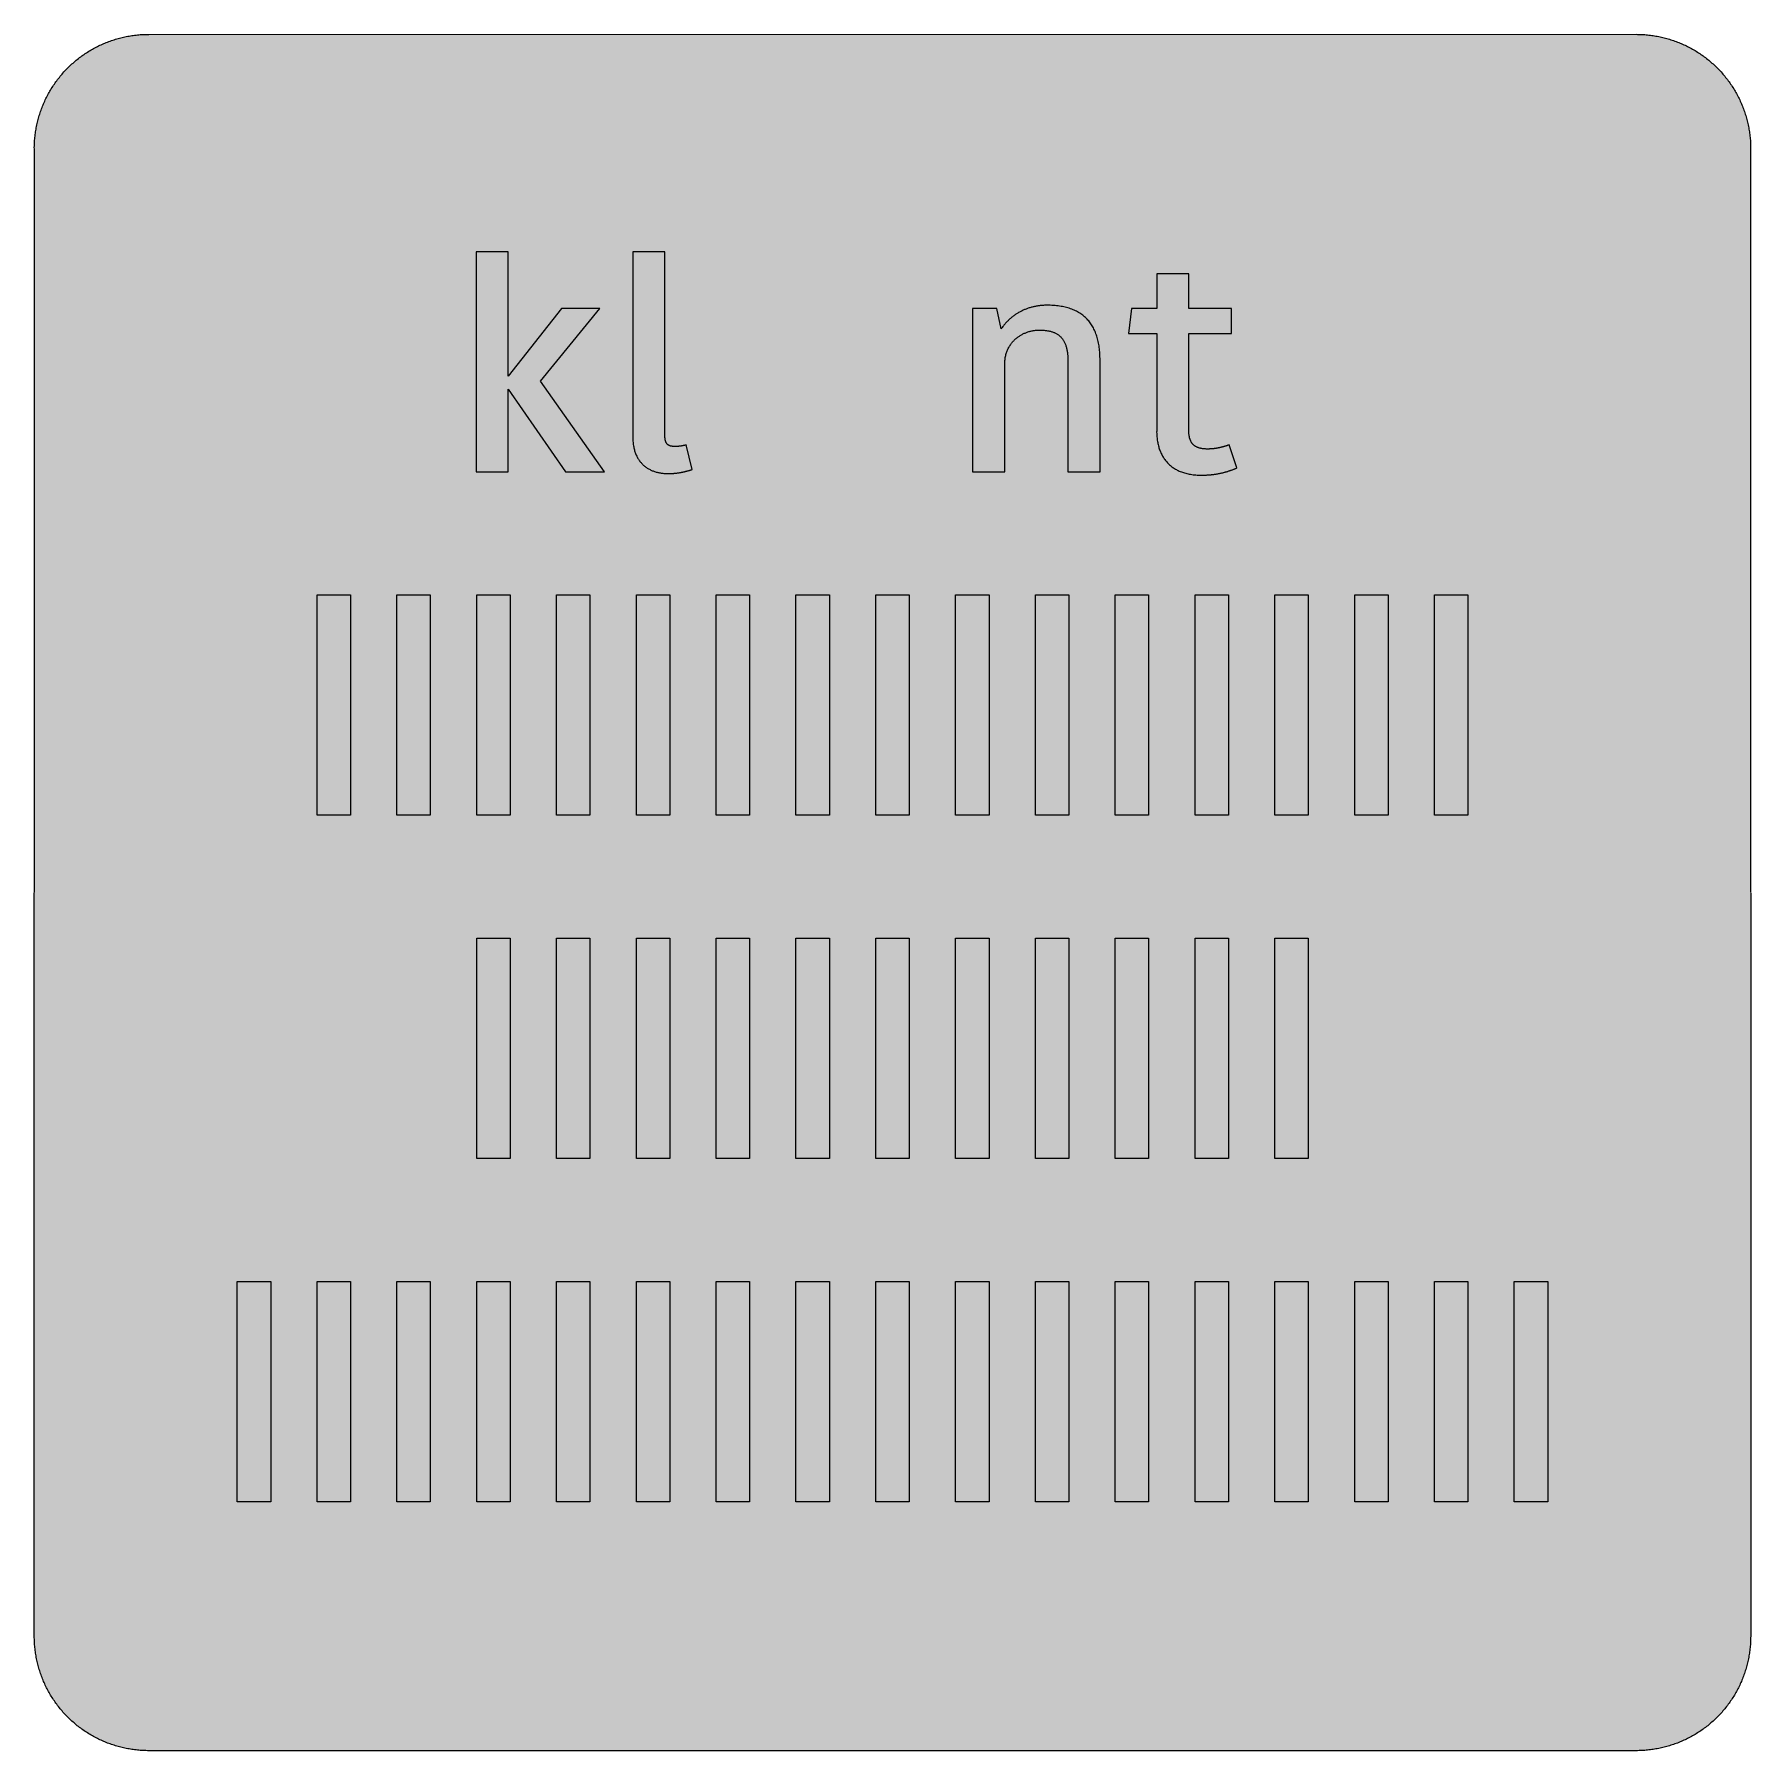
# Model space of a CAD drawing. Header units: millimetres. Extents: x 0 to 212, y 0 to 212.
import ezdxf

# ---------------------------------------------------------------- set-up
doc = ezdxf.new("R2010")
doc.units = ezdxf.units.MM

msp = doc.modelspace()

# ---------------------------------------------------------------- hatches: boundary and pattern name
for color, points in [(254, [(14.1633, 0.0536), (13.9878, 0.0533), (13.8125, 0.0559), (13.6373, 0.061), (13.462, 0.0686), (13.2893, 0.0787), (13.114, 0.0914), (12.9413, 0.1041), (12.7686, 0.1219), (12.5959, 0.1397), (12.4231, 0.16), (12.2504, 0.1829), (12.0777, 0.2057), (11.9075, 0.2337), (11.7373, 0.2616), (11.5672, 0.2921), (11.397, 0.3251), (11.2268, 0.3607), (11.0592, 0.3988), (10.8915, 0.4369), (10.7239, 0.4775), (10.5562, 0.5207), (10.3886, 0.5664), (10.2235, 0.6121), (10.0584, 0.6629), (9.8933, 0.7137), (9.7307, 0.7671), (9.5682, 0.8204), (9.4056, 0.8788), (9.2431, 0.9373), (9.083, 0.9982), (8.923, 1.0617), (8.763, 1.1252), (8.6055, 1.1938), (8.4455, 1.2624), (8.2906, 1.331), (8.1331, 1.4046), (7.9781, 1.4783), (7.8232, 1.5545), (7.6708, 1.6332), (7.5184, 1.7145), (7.366, 1.7958), (7.2161, 1.8796), (7.0663, 1.966), (6.919, 2.0523), (6.7716, 2.1438), (6.6243, 2.2352), (6.4795, 2.3266), (6.3348, 2.4232), (6.19, 2.5197), (6.0477, 2.6187), (5.908, 2.7178), (5.7683, 2.8194), (5.6286, 2.9235), (5.4915, 3.0302), (5.3543, 3.1369), (5.2197, 3.2461), (5.0851, 3.3579), (4.953, 3.4722), (4.8209, 3.5865), (4.6914, 3.7033), (4.5644, 3.8202), (4.4348, 3.9395), (4.3104, 4.0615), (4.1859, 4.1859), (4.0615, 4.3104), (3.9395, 4.4348), (3.8202, 4.5618), (3.7033, 4.6914), (3.5865, 4.8209), (3.4722, 4.953), (3.3579, 5.0851), (3.2487, 5.2197), (3.1369, 5.3543), (3.0302, 5.4915), (2.9235, 5.6286), (2.8194, 5.7683), (2.7178, 5.908), (2.6187, 6.0477), (2.5197, 6.19), (2.4232, 6.3348), (2.3266, 6.477), (2.2352, 6.6243), (2.1438, 6.7691), (2.0523, 6.9164), (1.966, 7.0663), (1.8796, 7.2161), (1.7958, 7.366), (1.7145, 7.5184), (1.6332, 7.6708), (1.5545, 7.8232), (1.4783, 7.9781), (1.4046, 8.1331), (1.331, 8.2906), (1.2598, 8.4455), (1.1913, 8.603), (1.1252, 8.763), (1.0592, 8.923), (0.9982, 9.083), (0.9373, 9.2431), (0.8763, 9.4056), (0.8204, 9.5682), (0.7645, 9.7307), (0.7112, 9.8933), (0.6604, 10.0584), (0.6121, 10.2235), (0.5639, 10.3911), (0.5207, 10.5562), (0.4775, 10.7239), (0.4343, 10.8915), (0.3962, 11.0592), (0.3607, 11.2268), (0.3251, 11.397), (0.2921, 11.5672), (0.2616, 11.7373), (0.2311, 11.9075), (0.2057, 12.0802), (0.1803, 12.2504), (0.1575, 12.4231), (0.1372, 12.5959), (0.1194, 12.7686), (0.1041, 12.9413), (0.0889, 13.1166), (0.0787, 13.2893), (0.0686, 13.4645), (0.061, 13.6373), (0.0559, 13.8125), (0.0508, 13.9878), (0.0508, 14.163), (0.0522, 197.6092), (0.0508, 197.7822), (0.0559, 197.9574), (0.061, 198.1327), (0.0686, 198.308), (0.0787, 198.4807), (0.0889, 198.6559), (0.1041, 198.8287), (0.1194, 199.0014), (0.1372, 199.1741), (0.1575, 199.3468), (0.1803, 199.5195), (0.2057, 199.6923), (0.2311, 199.8624), (0.2616, 200.0326), (0.2921, 200.2028), (0.3251, 200.373), (0.3607, 200.5432), (0.3962, 200.7108), (0.4343, 200.8784), (0.4775, 201.0461), (0.5207, 201.2137), (0.5639, 201.3814), (0.6121, 201.5465), (0.6604, 201.7116), (0.7112, 201.8767), (0.7645, 202.0392), (0.8204, 202.2018), (0.8763, 202.3643), (0.9373, 202.5269), (0.9982, 202.6869), (1.0592, 202.8469), (1.1252, 203.007), (1.1913, 203.1644), (1.2598, 203.3245), (1.331, 203.4794), (1.4046, 203.6369), (1.4783, 203.7918), (1.5545, 203.9468), (1.6332, 204.0992), (1.7145, 204.2516), (1.7958, 204.404), (1.8796, 204.5538), (1.966, 204.7037), (2.0523, 204.851), (2.1438, 204.9983), (2.2352, 205.1456), (2.3266, 205.2904), (2.4232, 205.4352), (2.5197, 205.58), (2.6187, 205.7222), (2.7178, 205.8619), (2.8194, 206.0016), (2.9235, 206.1413), (3.0302, 206.2785), (3.1369, 206.4156), (3.2487, 206.5503), (3.3579, 206.6849), (3.4722, 206.817), (3.5865, 206.949), (3.7033, 207.0786), (3.8202, 207.2056), (3.9395, 207.3351), (4.0615, 207.4596), (4.1859, 207.584), (4.3104, 207.7085), (4.4348, 207.8304), (4.5644, 207.9498), (4.6914, 208.0666), (4.8209, 208.1835), (4.953, 208.2978), (5.0851, 208.4121), (5.2197, 208.5213), (5.3543, 208.6331), (5.4915, 208.7397), (5.6286, 208.8464), (5.7683, 208.9506), (5.908, 209.0522), (6.0477, 209.1512), (6.19, 209.2503), (6.3348, 209.3468), (6.4795, 209.4433), (6.6243, 209.5348), (6.7716, 209.6262), (6.919, 209.7176), (7.0663, 209.804), (7.2161, 209.8904), (7.366, 209.9742), (7.5184, 210.0555), (7.6708, 210.1367), (7.8232, 210.2155), (7.9781, 210.2917), (8.1331, 210.3653), (8.2906, 210.439), (8.4455, 210.5101), (8.6055, 210.5787), (8.763, 210.6447), (8.923, 210.7108), (9.083, 210.7717), (9.2431, 210.8327), (9.4056, 210.8937), (9.5682, 210.9495), (9.7307, 211.0054), (9.8933, 211.0588), (10.0584, 211.1096), (10.2235, 211.1578), (10.3886, 211.2061), (10.5562, 211.2493), (10.7239, 211.2924), (10.8915, 211.3356), (11.0592, 211.3737), (11.2268, 211.4093), (11.397, 211.4448), (11.5672, 211.4779), (11.7373, 211.5083), (11.9075, 211.5388), (12.0777, 211.5642), (12.2504, 211.5896), (12.4231, 211.6125), (12.5959, 211.6328), (12.7686, 211.6506), (12.9413, 211.6658), (13.114, 211.6811), (13.2893, 211.6912), (13.462, 211.7014), (13.6373, 211.709), (13.8125, 211.7141), (13.9878, 211.7192), (14.163, 211.7192), (197.6078, 211.7203), (197.7822, 211.7192), (197.9574, 211.7141), (198.1327, 211.709), (198.3054, 211.7014), (198.4807, 211.6912), (198.6534, 211.6811), (198.8287, 211.6658), (199.0014, 211.6506), (199.1741, 211.6328), (199.3468, 211.6125), (199.5195, 211.5896), (199.6897, 211.5642), (199.8624, 211.5388), (200.0326, 211.5083), (200.2028, 211.4779), (200.373, 211.4448), (200.5432, 211.4093), (200.7108, 211.3737), (200.8784, 211.3356), (201.0461, 211.2924), (201.2137, 211.2493), (201.3788, 211.2061), (201.5465, 211.1578), (201.7116, 211.1096), (201.8767, 211.0588), (202.0392, 211.0054), (202.2018, 210.9495), (202.3643, 210.8937), (202.5269, 210.8327), (202.6869, 210.7717), (202.8469, 210.7108), (203.007, 210.6447), (203.167, 210.5787), (203.3245, 210.5101), (203.4794, 210.439), (203.6369, 210.3653), (203.7918, 210.2917), (203.9468, 210.2155), (204.0992, 210.1367), (204.2516, 210.0555), (204.404, 209.9742), (204.5538, 209.8904), (204.7037, 209.804), (204.8535, 209.7176), (205.0009, 209.6262), (205.1456, 209.5348), (205.293, 209.4433), (205.4352, 209.3468), (205.58, 209.2503), (205.7222, 209.1512), (205.8619, 209.0522), (206.0016, 208.9506), (206.1413, 208.8464), (206.2785, 208.7397), (206.4156, 208.6331), (206.5503, 208.5213), (206.6849, 208.4121), (206.817, 208.2978), (206.949, 208.1835), (207.0786, 208.0666), (207.2081, 207.9498), (207.3351, 207.8304), (207.4596, 207.7085), (207.584, 207.584), (207.7085, 207.4596), (207.8304, 207.3351), (207.9498, 207.2056), (208.0666, 207.0786), (208.1835, 206.949), (208.2978, 206.817), (208.4121, 206.6849), (208.5238, 206.5503), (208.6331, 206.4156), (208.7397, 206.2785), (208.8464, 206.1413), (208.9506, 206.0016), (209.0522, 205.8619), (209.1512, 205.7222), (209.2503, 205.58), (209.3468, 205.4352), (209.4433, 205.2904), (209.5348, 205.1456), (209.6262, 204.9983), (209.7176, 204.851), (209.804, 204.7037), (209.8904, 204.5538), (209.9742, 204.404), (210.0555, 204.2516), (210.1367, 204.0992), (210.2155, 203.9468), (210.2917, 203.7918), (210.3653, 203.6369), (210.439, 203.4794), (210.5076, 203.3245), (210.5762, 203.1644), (210.6447, 203.007), (210.7082, 202.8469), (210.7717, 202.6869), (210.8327, 202.5269), (210.8911, 202.3643), (210.9495, 202.2018), (211.0029, 202.0392), (211.0562, 201.8767), (211.107, 201.7116), (211.1578, 201.5465), (211.2035, 201.3814), (211.2493, 201.2137), (211.2924, 201.0461), (211.3331, 200.8784), (211.3712, 200.7108), (211.4093, 200.5432), (211.4448, 200.373), (211.4779, 200.2028), (211.5083, 200.0326), (211.5363, 199.8624), (211.5642, 199.6923), (211.5871, 199.5195), (211.6099, 199.3468), (211.6303, 199.1741), (211.648, 199.0014), (211.6658, 198.8287), (211.6785, 198.6559), (211.6912, 198.4807), (211.7014, 198.308), (211.709, 198.1327), (211.7141, 197.9574), (211.7166, 197.7822), (211.7166, 197.6069), (211.7189, 14.1647), (211.7166, 13.9878), (211.7141, 13.8125), (211.709, 13.6373), (211.7014, 13.4645), (211.6912, 13.2893), (211.6785, 13.1166), (211.6658, 12.9413), (211.648, 12.7686), (211.6303, 12.5959), (211.6099, 12.4231), (211.5871, 12.2504), (211.5642, 12.0802), (211.5363, 11.9075), (211.5083, 11.7373), (211.4779, 11.5672), (211.4448, 11.397), (211.4093, 11.2268), (211.3712, 11.0592), (211.3331, 10.8915), (211.2924, 10.7239), (211.2493, 10.5562), (211.2035, 10.3911), (211.1578, 10.2235), (211.107, 10.0584), (211.0562, 9.8933), (211.0029, 9.7307), (210.9495, 9.5682), (210.8911, 9.4056), (210.8327, 9.2431), (210.7717, 9.083), (210.7082, 8.923), (210.6447, 8.763), (210.5762, 8.603), (210.5076, 8.4455), (210.439, 8.2906), (210.3653, 8.1331), (210.2917, 7.9781), (210.2155, 7.8232), (210.1367, 7.6708), (210.0555, 7.5184), (209.9742, 7.366), (209.8904, 7.2161), (209.804, 7.0663), (209.7176, 6.9164), (209.6262, 6.7691), (209.5348, 6.6243), (209.4433, 6.477), (209.3468, 6.3348), (209.2503, 6.19), (209.1512, 6.0477), (209.0522, 5.908), (208.9506, 5.7683), (208.8464, 5.6286), (208.7397, 5.4915), (208.6331, 5.3543), (208.5238, 5.2197), (208.4121, 5.0851), (208.2978, 4.953), (208.1835, 4.8209), (208.0666, 4.6914), (207.9498, 4.5618), (207.8304, 4.4348), (207.7085, 4.3104), (207.584, 4.1859), (207.4596, 4.0615), (207.3351, 3.9395), (207.2081, 3.8202), (207.0786, 3.7033), (206.949, 3.5865), (206.817, 3.4722), (206.6849, 3.3579), (206.5503, 3.2461), (206.4156, 3.1369), (206.2785, 3.0302), (206.1413, 2.9235), (206.0016, 2.8194), (205.8619, 2.7178), (205.7222, 2.6187), (205.58, 2.5197), (205.4352, 2.4232), (205.293, 2.3266), (205.1456, 2.2352), (205.0009, 2.1438), (204.8535, 2.0523), (204.7037, 1.966), (204.5538, 1.8796), (204.404, 1.7958), (204.2516, 1.7145), (204.0992, 1.6332), (203.9468, 1.5545), (203.7918, 1.4783), (203.6369, 1.4046), (203.4794, 1.331), (203.3245, 1.2624), (203.167, 1.1938), (203.007, 1.1252), (202.8469, 1.0617), (202.6869, 0.9982), (202.5269, 0.9373), (202.3643, 0.8788), (202.2018, 0.8204), (202.0392, 0.7671), (201.8767, 0.7137), (201.7116, 0.6629), (201.5465, 0.6121), (201.3788, 0.5664), (201.2137, 0.5207), (201.0461, 0.4775), (200.8784, 0.4369), (200.7108, 0.3988), (200.5432, 0.3607), (200.373, 0.3251), (200.2028, 0.2921), (200.0326, 0.2616), (199.8624, 0.2337), (199.6897, 0.2057), (199.5195, 0.1829), (199.3468, 0.16), (199.1741, 0.1397), (199.0014, 0.1219), (198.8287, 0.1041), (198.6534, 0.0914), (198.4807, 0.0787), (198.3054, 0.0686), (198.1327, 0.061), (197.9574, 0.0559), (197.7822, 0.0533), (197.6069, 0.0533)]), (59, [(58.4853, 157.7453), (58.4853, 167.9508), (65.5479, 157.7453), (70.3598, 157.7453), (62.4815, 168.9597), (69.777, 177.9238), (65.0819, 177.9238), (58.4853, 169.5796), (58.4853, 184.9092), (54.5274, 184.9092), (54.5274, 157.7453)]), (59, [(80.4485, 161.0815), (80.4291, 161.0741), (80.4113, 161.069), (80.391, 161.0639), (80.3732, 161.0589), (80.3529, 161.0538), (80.3326, 161.0487), (80.3123, 161.0436), (80.2919, 161.0385), (80.2716, 161.0335), (80.2513, 161.0284), (80.2284, 161.0233), (80.2081, 161.0182), (80.1853, 161.0157), (80.1649, 161.0106), (80.1421, 161.0055), (80.1218, 161.0004), (80.0989, 160.9954), (80.076, 160.9928), (80.0532, 160.9877), (80.0303, 160.9827), (80.0075, 160.9801), (79.9846, 160.975), (79.9617, 160.9725), (79.9389, 160.9674), (79.916, 160.9649), (79.8932, 160.9598), (79.8703, 160.9573), (79.8474, 160.9522), (79.8246, 160.9496), (79.8017, 160.9471), (79.7763, 160.942), (79.7535, 160.9395), (79.7306, 160.9369), (79.7077, 160.9344), (79.6849, 160.9293), (79.662, 160.9268), (79.6392, 160.9242), (79.6163, 160.9217), (79.5934, 160.9192), (79.5706, 160.9166), (79.5477, 160.9141), (79.5249, 160.9115), (79.5045, 160.909), (79.4817, 160.9065), (79.4588, 160.9065), (79.4385, 160.9039), (79.4156, 160.9014), (79.3953, 160.8988), (79.3725, 160.8988), (79.3521, 160.8963), (79.3318, 160.8963), (79.3115, 160.8938), (79.2912, 160.8938), (79.2709, 160.8912), (79.2505, 160.8912), (79.2328, 160.8887), (79.2124, 160.8887), (79.1947, 160.8887), (79.1769, 160.8861), (79.1591, 160.8861), (79.1413, 160.8861), (79.1235, 160.8861), (79.1058, 160.8861), (79.0905, 160.8861), (79.0423, 160.8861), (78.994, 160.8861), (78.9483, 160.8887), (78.9026, 160.8912), (78.8594, 160.8938), (78.8162, 160.8963), (78.773, 160.9014), (78.7349, 160.9065), (78.6943, 160.9115), (78.6562, 160.9192), (78.6181, 160.9242), (78.5825, 160.9319), (78.547, 160.942), (78.5139, 160.9496), (78.4784, 160.9598), (78.4479, 160.97), (78.4174, 160.9801), (78.3869, 160.9928), (78.3565, 161.0055), (78.3285, 161.0182), (78.3006, 161.0335), (78.2752, 161.0487), (78.2498, 161.0639), (78.2244, 161.0792), (78.199, 161.097), (78.1761, 161.1147), (78.1558, 161.1351), (78.1329, 161.1528), (78.1126, 161.1732), (78.0923, 161.196), (78.0745, 161.2163), (78.0567, 161.2392), (78.039, 161.2646), (78.0237, 161.2875), (78.0059, 161.3129), (77.9907, 161.3408), (77.978, 161.3662), (77.9628, 161.3941), (77.9501, 161.4221), (77.9374, 161.4526), (77.9272, 161.483), (77.9145, 161.5135), (77.9043, 161.5465), (77.8942, 161.5796), (77.8866, 161.6126), (77.8764, 161.6481), (77.8688, 161.6837), (77.8612, 161.7218), (77.8561, 161.7599), (77.8485, 161.798), (77.8434, 161.8361), (77.8383, 161.8767), (77.8332, 161.9199), (77.8281, 161.9606), (77.8256, 162.0037), (77.8205, 162.0495), (77.818, 162.0952), (77.8154, 162.1409), (77.8129, 162.1866), (77.8129, 162.2349), (77.8104, 162.2857), (77.8104, 162.3365), (77.8104, 162.3873), (77.8104, 162.4381), (77.8108, 184.9092), (73.8519, 184.9092), (73.8519, 162.13), (73.853, 161.9758), (73.8556, 161.8259), (73.8632, 161.6786), (73.8734, 161.5338), (73.8861, 161.3916), (73.9013, 161.2544), (73.9216, 161.1173), (73.9419, 160.9852), (73.9648, 160.8557), (73.9927, 160.7287), (74.0207, 160.6017), (74.0537, 160.4823), (74.0867, 160.3629), (74.1223, 160.2461), (74.1629, 160.1318), (74.2036, 160.0225), (74.2467, 159.9133), (74.2925, 159.8066), (74.3407, 159.705), (74.3915, 159.606), (74.4449, 159.5069), (74.4982, 159.4129), (74.5541, 159.319), (74.615, 159.2301), (74.676, 159.1437), (74.737, 159.0573), (74.803, 158.9761), (74.869, 158.8973), (74.9376, 158.8186), (75.0087, 158.7449), (75.0824, 158.6713), (75.1561, 158.6027), (75.2323, 158.5341), (75.3085, 158.4706), (75.3872, 158.4071), (75.4685, 158.3461), (75.5523, 158.2877), (75.6361, 158.2318), (75.7225, 158.1785), (75.8088, 158.1277), (75.8977, 158.0794), (75.9866, 158.0337), (76.0781, 157.988), (76.1695, 157.9474), (76.2635, 157.9067), (76.3575, 157.8686), (76.454, 157.8356), (76.5531, 157.8), (76.6496, 157.7696), (76.7512, 157.7416), (76.8502, 157.7137), (76.9518, 157.6883), (77.0534, 157.668), (77.1576, 157.6451), (77.2617, 157.6273), (77.3684, 157.6121), (77.4725, 157.5968), (77.5792, 157.5841), (77.6884, 157.574), (77.7951, 157.5638), (77.9043, 157.5587), (78.0136, 157.5537), (78.1253, 157.5511), (78.2345, 157.5486), (78.2879, 157.5486), (78.3412, 157.5511), (78.392, 157.5511), (78.4454, 157.5511), (78.4962, 157.5537), (78.5495, 157.5562), (78.6003, 157.5587), (78.6511, 157.5613), (78.7044, 157.5638), (78.7552, 157.5664), (78.806, 157.5689), (78.8568, 157.574), (78.9051, 157.5765), (78.9559, 157.5816), (79.0067, 157.5867), (79.0575, 157.5892), (79.1058, 157.5943), (79.1566, 157.5994), (79.2048, 157.607), (79.2531, 157.6121), (79.3039, 157.6172), (79.3521, 157.6248), (79.4004, 157.6299), (79.4487, 157.6375), (79.4969, 157.6451), (79.5452, 157.6527), (79.5909, 157.6603), (79.6392, 157.668), (79.6874, 157.6756), (79.7331, 157.6832), (79.7814, 157.6908), (79.8271, 157.701), (79.8728, 157.7086), (79.9186, 157.7188), (79.9643, 157.7264), (80.01, 157.7365), (80.0557, 157.7467), (80.1014, 157.7543), (80.1472, 157.7645), (80.1903, 157.7746), (80.2361, 157.7848), (80.2792, 157.795), (80.3224, 157.8051), (80.3656, 157.8178), (80.4113, 157.828), (80.4545, 157.8381), (80.4951, 157.8483), (80.5383, 157.861), (80.5815, 157.8712), (80.6247, 157.8839), (80.6653, 157.894), (80.706, 157.9067), (80.7491, 157.9194), (80.7898, 157.9296), (80.8304, 157.9423), (80.8711, 157.955), (80.9117, 157.9651), (80.9523, 157.9778), (80.9904, 157.9905), (81.0311, 158.0032), (81.0692, 158.0159), (81.1098, 158.0286), (81.1479, 158.0413), (81.186, 158.054)]), (59, [(138.4639, 162.7886), (138.463, 162.6413), (138.4681, 162.4965), (138.4732, 162.3517), (138.4833, 162.2095), (138.4935, 162.0672), (138.5087, 161.9275), (138.524, 161.7878), (138.5443, 161.6507), (138.5646, 161.5161), (138.59, 161.3814), (138.6154, 161.2494), (138.6459, 161.1198), (138.6764, 160.9903), (138.7119, 160.8633), (138.75, 160.7363), (138.7881, 160.6144), (138.8313, 160.4899), (138.877, 160.3705), (138.9253, 160.2511), (138.9736, 160.1343), (139.0269, 160.02), (139.0828, 159.9082), (139.1412, 159.7965), (139.2022, 159.6873), (139.2682, 159.5806), (139.3342, 159.4764), (139.4028, 159.3748), (139.4765, 159.2732), (139.5501, 159.1742), (139.6289, 159.0777), (139.7076, 158.9837), (139.7914, 158.8922), (139.8778, 158.8033), (139.9667, 158.717), (140.0581, 158.6332), (140.1521, 158.5493), (140.2486, 158.4706), (140.3502, 158.3919), (140.4518, 158.3182), (140.5585, 158.2445), (140.6677, 158.176), (140.777, 158.1099), (140.8913, 158.0439), (141.0106, 157.9829), (141.13, 157.922), (141.2519, 157.8661), (141.3789, 157.8127), (141.5059, 157.7619), (141.638, 157.7137), (141.7726, 157.668), (141.9123, 157.6273), (142.052, 157.5867), (142.1943, 157.5511), (142.3416, 157.5181), (142.4915, 157.4876), (142.6439, 157.4597), (142.7988, 157.4368), (142.9588, 157.414), (143.1188, 157.3962), (143.2839, 157.3809), (143.4516, 157.3708), (143.6218, 157.3632), (143.7945, 157.3581), (143.9723, 157.3555), (144.0434, 157.3555), (144.1145, 157.3555), (144.1856, 157.3581), (144.2542, 157.3581), (144.3253, 157.3606), (144.3965, 157.3632), (144.4676, 157.3657), (144.5387, 157.3682), (144.6073, 157.3708), (144.6784, 157.3759), (144.7495, 157.3809), (144.8181, 157.3835), (144.8892, 157.3886), (144.9603, 157.3962), (145.0289, 157.4013), (145.1, 157.4063), (145.1686, 157.414), (145.2397, 157.4216), (145.3083, 157.4292), (145.3794, 157.4368), (145.448, 157.447), (145.5166, 157.4546), (145.5877, 157.4648), (145.6563, 157.4749), (145.7249, 157.4851), (145.796, 157.4952), (145.8646, 157.5054), (145.9332, 157.5181), (146.0017, 157.5308), (146.0703, 157.5435), (146.1389, 157.5562), (146.2075, 157.5689), (146.2761, 157.5816), (146.3446, 157.5968), (146.4132, 157.6121), (146.4818, 157.6273), (146.5504, 157.6426), (146.619, 157.6578), (146.6875, 157.6756), (146.7561, 157.6934), (146.8222, 157.7111), (146.8907, 157.7289), (146.9593, 157.7467), (147.0254, 157.767), (147.0939, 157.7848), (147.16, 157.8051), (147.2286, 157.8254), (147.2946, 157.8458), (147.3632, 157.8686), (147.4292, 157.8889), (147.4978, 157.9118), (147.5638, 157.9347), (147.6299, 157.9575), (147.6959, 157.9829), (147.7645, 158.0058), (147.8305, 158.0312), (147.8966, 158.0566), (147.9626, 158.082), (148.0287, 158.1099), (148.0947, 158.1353), (148.1607, 158.1633), (148.2268, 158.1912), (148.2903, 158.2191), (148.3563, 158.2471), (147.3881, 161.0815), (147.3403, 161.0639), (147.2921, 161.0487), (147.2463, 161.0335), (147.2006, 161.0182), (147.1549, 161.003), (147.1092, 160.9877), (147.0635, 160.9725), (147.0177, 160.9573), (146.9746, 160.9446), (146.9288, 160.9319), (146.8857, 160.9166), (146.8425, 160.9039), (146.7993, 160.8912), (146.7536, 160.8785), (146.7104, 160.8658), (146.6698, 160.8531), (146.6266, 160.843), (146.5834, 160.8303), (146.5402, 160.8201), (146.4996, 160.8074), (146.4564, 160.7972), (146.4158, 160.7871), (146.3726, 160.7769), (146.3319, 160.7668), (146.2913, 160.7566), (146.2481, 160.749), (146.2075, 160.7388), (146.1668, 160.7312), (146.1262, 160.721), (146.0856, 160.7134), (146.0449, 160.7058), (146.0043, 160.6982), (145.9636, 160.6906), (145.923, 160.6829), (145.8824, 160.6753), (145.8443, 160.6677), (145.8036, 160.6626), (145.763, 160.655), (145.7223, 160.6499), (145.6817, 160.6423), (145.6436, 160.6372), (145.603, 160.6321), (145.5623, 160.6271), (145.5217, 160.622), (145.4836, 160.6169), (145.4429, 160.6144), (145.4023, 160.6093), (145.3617, 160.6067), (145.3236, 160.6017), (145.2829, 160.5991), (145.2423, 160.5966), (145.2016, 160.5915), (145.161, 160.589), (145.1204, 160.5864), (145.0797, 160.5839), (145.0391, 160.5839), (144.9984, 160.5813), (144.9578, 160.5788), (144.9172, 160.5788), (144.8765, 160.5788), (144.8333, 160.5763), (144.7927, 160.5763), (144.7521, 160.5763), (144.7089, 160.5763), (144.6276, 160.5763), (144.5489, 160.5788), (144.4727, 160.5813), (144.3965, 160.5864), (144.3228, 160.5915), (144.2491, 160.5991), (144.178, 160.6067), (144.1094, 160.6144), (144.0434, 160.6271), (143.9774, 160.6372), (143.9113, 160.6499), (143.8504, 160.6652), (143.7894, 160.6804), (143.7284, 160.6956), (143.6726, 160.7134), (143.6141, 160.7337), (143.5608, 160.7541), (143.5075, 160.7744), (143.4541, 160.7972), (143.4059, 160.8201), (143.3551, 160.8455), (143.3093, 160.8709), (143.2636, 160.8988), (143.2179, 160.9268), (143.1747, 160.9547), (143.1315, 160.9852), (143.0934, 161.0182), (143.0528, 161.0512), (143.0147, 161.0843), (142.9791, 161.1198), (142.9436, 161.1554), (142.9106, 161.1909), (142.8775, 161.2316), (142.8471, 161.2697), (142.8166, 161.3103), (142.7886, 161.351), (142.7607, 161.3941), (142.7328, 161.4373), (142.7074, 161.483), (142.6845, 161.5288), (142.6616, 161.577), (142.6388, 161.6253), (142.6185, 161.6735), (142.6007, 161.7243), (142.5804, 161.7751), (142.5651, 161.8285), (142.5473, 161.8818), (142.5321, 161.9352), (142.5194, 161.991), (142.5042, 162.0469), (142.494, 162.1053), (142.4813, 162.1638), (142.4711, 162.2222), (142.4635, 162.2831), (142.4534, 162.3441), (142.4483, 162.4076), (142.4407, 162.4711), (142.4356, 162.5346), (142.4305, 162.6006), (142.428, 162.6667), (142.4229, 162.7353), (142.4229, 162.8038), (142.4203, 162.8724), (142.4203, 162.9435), (142.4217, 174.819), (147.6996, 174.819), (147.6996, 177.9238), (142.4217, 177.9238), (142.4217, 182.1914), (138.4639, 182.1914), (138.4639, 177.9238), (135.3591, 177.9238), (134.9707, 174.819), (138.4639, 174.819)]), (59, [(131.4785, 157.7453), (131.4785, 171.5587), (131.4755, 171.7624), (131.4704, 171.9656), (131.4628, 172.1663), (131.4526, 172.3619), (131.4399, 172.5549), (131.4221, 172.7454), (131.4018, 172.9334), (131.379, 173.1188), (131.3536, 173.2991), (131.3256, 173.4769), (131.2926, 173.6522), (131.257, 173.8249), (131.2189, 173.9925), (131.1783, 174.1576), (131.1326, 174.3202), (131.0843, 174.4802), (131.0335, 174.6352), (130.9802, 174.7876), (130.9243, 174.9374), (130.8633, 175.0847), (130.7998, 175.227), (130.7313, 175.3667), (130.6627, 175.5038), (130.589, 175.6385), (130.5128, 175.768), (130.4315, 175.895), (130.3503, 176.0195), (130.2639, 176.1414), (130.175, 176.2582), (130.081, 176.3725), (129.9845, 176.4843), (129.8854, 176.5935), (129.7838, 176.6976), (129.6772, 176.7992), (129.5679, 176.8983), (129.4562, 176.9923), (129.3393, 177.0837), (129.22, 177.1726), (129.098, 177.259), (128.971, 177.3403), (128.8415, 177.419), (128.7094, 177.4927), (128.5748, 177.5663), (128.4351, 177.6349), (128.2929, 177.7009), (128.1455, 177.7619), (127.9957, 177.8203), (127.8433, 177.8762), (127.6858, 177.9295), (127.5258, 177.9778), (127.3632, 178.0235), (127.1956, 178.0667), (127.0254, 178.1048), (126.8501, 178.1404), (126.6749, 178.1734), (126.492, 178.2013), (126.3091, 178.2267), (126.1212, 178.2496), (125.9307, 178.2674), (125.7351, 178.2826), (125.537, 178.2953), (125.3338, 178.3029), (125.128, 178.308), (124.9197, 178.3105), (124.8181, 178.308), (124.7165, 178.308), (124.6149, 178.3029), (124.5133, 178.2978), (124.4117, 178.2928), (124.3101, 178.2851), (124.2085, 178.275), (124.1095, 178.2648), (124.0079, 178.2547), (123.9088, 178.242), (123.8098, 178.2267), (123.7082, 178.2115), (123.6091, 178.1937), (123.51, 178.1734), (123.4135, 178.1556), (123.3145, 178.1327), (123.2154, 178.1099), (123.1189, 178.087), (123.0224, 178.0591), (122.9258, 178.0337), (122.8293, 178.0057), (122.7328, 177.9753), (122.6363, 177.9422), (122.5423, 177.9118), (122.4483, 177.8762), (122.3543, 177.8406), (122.2604, 177.8025), (122.1664, 177.7644), (122.0749, 177.7238), (121.981, 177.6832), (121.8895, 177.64), (121.8006, 177.5968), (121.7092, 177.5511), (121.6203, 177.5028), (121.5314, 177.4546), (121.4425, 177.4038), (121.3561, 177.353), (121.2672, 177.2996), (121.1809, 177.2463), (121.097, 177.1904), (121.0107, 177.132), (120.9269, 177.0736), (120.843, 177.0126), (120.7618, 176.9516), (120.6779, 176.8881), (120.5992, 176.8221), (120.5179, 176.7561), (120.4392, 176.69), (120.3604, 176.6189), (120.2817, 176.5478), (120.2055, 176.4767), (120.1293, 176.403), (120.0531, 176.3268), (119.9794, 176.2506), (119.9058, 176.1719), (119.8347, 176.0931), (119.7635, 176.0118), (119.6924, 175.928), (119.6238, 175.8442), (119.5553, 175.7578), (119.4867, 175.6715), (119.4206, 175.5826), (119.3546, 175.4911), (119.2911, 175.3997), (118.7496, 177.9238), (115.7623, 177.9238), (115.7623, 157.7453), (119.7197, 157.7453), (119.7197, 170.9769), (119.7204, 171.1122), (119.7254, 171.2468), (119.7331, 171.3789), (119.7458, 171.5084), (119.761, 171.638), (119.7788, 171.7624), (119.7991, 171.8843), (119.8245, 172.0063), (119.8499, 172.1231), (119.8804, 172.2399), (119.9134, 172.3542), (119.949, 172.466), (119.9871, 172.5727), (120.0277, 172.6794), (120.0709, 172.786), (120.1166, 172.8876), (120.1649, 172.9867), (120.2157, 173.0832), (120.269, 173.1797), (120.3249, 173.2737), (120.3808, 173.3626), (120.4417, 173.4515), (120.5027, 173.5379), (120.5662, 173.6217), (120.6322, 173.7055), (120.6983, 173.7843), (120.7668, 173.8605), (120.838, 173.9367), (120.9091, 174.0103), (120.9827, 174.0814), (121.0589, 174.15), (121.1351, 174.2161), (121.2139, 174.2796), (121.2926, 174.3431), (121.3739, 174.404), (121.4552, 174.4599), (121.5365, 174.5158), (121.6203, 174.5717), (121.7066, 174.6225), (121.7905, 174.6707), (121.8794, 174.719), (121.9657, 174.7647), (122.0546, 174.8079), (122.141, 174.8485), (122.2324, 174.8866), (122.3213, 174.9247), (122.4102, 174.9603), (122.5017, 174.9933), (122.5931, 175.0238), (122.6845, 175.0517), (122.776, 175.0797), (122.8674, 175.1025), (122.9589, 175.1254), (123.0503, 175.1482), (123.1417, 175.166), (123.2332, 175.1813), (123.3221, 175.1965), (123.4135, 175.2092), (123.505, 175.2219), (123.5939, 175.2295), (123.6828, 175.2371), (123.7717, 175.2422), (123.8606, 175.2448), (123.9495, 175.2448), (124.0612, 175.2448), (124.1704, 175.2422), (124.2797, 175.2397), (124.3863, 175.2346), (124.4905, 175.227), (124.5921, 175.2194), (124.6937, 175.2092), (124.7927, 175.1965), (124.8918, 175.1838), (124.9858, 175.1711), (125.0798, 175.1533), (125.1712, 175.1355), (125.2626, 175.1178), (125.3515, 175.0949), (125.4379, 175.072), (125.5217, 175.0466), (125.6055, 175.0212), (125.6868, 174.9933), (125.7656, 174.9628), (125.8443, 174.9323), (125.918, 174.8968), (125.9942, 174.8612), (126.0653, 174.8231), (126.1364, 174.785), (126.205, 174.7418), (126.271, 174.6987), (126.3371, 174.6529), (126.4006, 174.6072), (126.4615, 174.5564), (126.5225, 174.5056), (126.5809, 174.4523), (126.6368, 174.3964), (126.6901, 174.338), (126.7435, 174.277), (126.7943, 174.2161), (126.8425, 174.1526), (126.8908, 174.084), (126.9365, 174.0154), (126.9822, 173.9443), (127.0229, 173.8706), (127.0635, 173.7944), (127.1016, 173.7182), (127.1397, 173.6369), (127.1753, 173.5531), (127.2083, 173.4693), (127.2413, 173.3804), (127.2718, 173.2915), (127.2997, 173.1975), (127.3251, 173.1035), (127.3505, 173.007), (127.3734, 172.9054), (127.3962, 172.8038), (127.414, 172.6971), (127.4318, 172.5905), (127.4496, 172.4787), (127.4648, 172.3669), (127.4775, 172.2501), (127.4877, 172.1333), (127.4978, 172.0113), (127.5055, 171.8869), (127.5105, 171.7599), (127.5156, 171.6303), (127.5182, 171.4983), (127.5182, 171.3636), (127.5196, 157.7453)]), (59, [(34.925, 142.5758), (39.0454, 142.5758), (39.0454, 115.412), (34.925, 115.412)]), (59, [(44.7668, 142.5758), (48.8872, 142.5758), (48.8872, 115.412), (44.7668, 115.412)]), (59, [(54.6104, 142.5758), (58.7308, 142.5758), (58.7308, 115.412), (54.6104, 115.412)]), (59, [(64.4536, 142.5758), (68.574, 142.5758), (68.574, 115.412), (64.4536, 115.412)]), (59, [(74.2968, 142.5758), (78.4172, 142.5758), (78.4172, 115.412), (74.2968, 115.412)]), (59, [(84.1403, 142.5758), (88.2608, 142.5758), (88.2608, 115.412), (84.1403, 115.412)]), (59, [(93.9835, 142.5758), (98.104, 142.5758), (98.104, 115.412), (93.9835, 115.412)]), (59, [(103.8257, 142.5758), (107.9461, 142.5758), (107.9461, 115.412), (103.8257, 115.412)]), (59, [(113.6689, 142.5758), (117.7893, 142.5758), (117.7893, 115.412), (113.6689, 115.412)]), (59, [(123.5121, 142.5758), (127.6325, 142.5758), (127.6325, 115.412), (123.5121, 115.412)]), (59, [(133.3556, 142.5758), (137.4761, 142.5758), (137.4761, 115.412), (133.3556, 115.412)]), (59, [(143.1988, 142.5758), (147.3193, 142.5758), (147.3193, 115.412), (143.1988, 115.412)]), (59, [(153.0421, 142.5758), (157.1625, 142.5758), (157.1625, 115.412), (153.0421, 115.412)]), (59, [(162.8842, 142.5758), (167.0046, 142.5758), (167.0046, 115.412), (162.8842, 115.412)]), (59, [(172.7274, 142.5758), (176.8479, 142.5758), (176.8479, 115.412), (172.7274, 115.412)]), (59, [(54.6104, 100.2425), (58.7308, 100.2425), (58.7308, 73.0786), (54.6104, 73.0786)]), (59, [(64.4536, 100.2425), (68.574, 100.2425), (68.574, 73.0786), (64.4536, 73.0786)]), (59, [(74.2968, 100.2425), (78.4172, 100.2425), (78.4172, 73.0786), (74.2968, 73.0786)]), (59, [(84.1403, 100.2425), (88.2608, 100.2425), (88.2608, 73.0786), (84.1403, 73.0786)]), (59, [(93.9835, 100.2425), (98.104, 100.2425), (98.104, 73.0786), (93.9835, 73.0786)]), (59, [(103.8257, 100.2425), (107.9461, 100.2425), (107.9461, 73.0786), (103.8257, 73.0786)]), (59, [(113.6689, 100.2425), (117.7893, 100.2425), (117.7893, 73.0786), (113.6689, 73.0786)]), (59, [(123.5121, 100.2425), (127.6325, 100.2425), (127.6325, 73.0786), (123.5121, 73.0786)]), (59, [(133.3556, 100.2425), (137.4761, 100.2425), (137.4761, 73.0786), (133.3556, 73.0786)]), (59, [(143.1988, 100.2425), (147.3193, 100.2425), (147.3193, 73.0786), (143.1988, 73.0786)]), (59, [(153.0421, 100.2425), (157.1625, 100.2425), (157.1625, 73.0786), (153.0421, 73.0786)]), (59, [(25.0818, 57.9092), (29.2022, 57.9092), (29.2022, 30.7453), (25.0818, 30.7453)]), (59, [(34.925, 57.9092), (39.0454, 57.9092), (39.0454, 30.7453), (34.925, 30.7453)]), (59, [(44.7668, 57.9092), (48.8872, 57.9092), (48.8872, 30.7453), (44.7668, 30.7453)]), (59, [(54.6104, 57.9092), (58.7308, 57.9092), (58.7308, 30.7453), (54.6104, 30.7453)]), (59, [(64.4536, 57.9092), (68.574, 57.9092), (68.574, 30.7453), (64.4536, 30.7453)]), (59, [(74.2968, 57.9092), (78.4172, 57.9092), (78.4172, 30.7453), (74.2968, 30.7453)]), (59, [(84.1403, 57.9092), (88.2608, 57.9092), (88.2608, 30.7453), (84.1403, 30.7453)]), (59, [(93.9835, 57.9092), (98.104, 57.9092), (98.104, 30.7453), (93.9835, 30.7453)]), (59, [(103.8257, 57.9092), (107.9461, 57.9092), (107.9461, 30.7453), (103.8257, 30.7453)]), (59, [(113.6689, 57.9092), (117.7893, 57.9092), (117.7893, 30.7453), (113.6689, 30.7453)]), (59, [(123.5121, 57.9092), (127.6325, 57.9092), (127.6325, 30.7453), (123.5121, 30.7453)]), (59, [(133.3556, 57.9092), (137.4761, 57.9092), (137.4761, 30.7453), (133.3556, 30.7453)]), (59, [(143.1988, 57.9092), (147.3193, 57.9092), (147.3193, 30.7453), (143.1988, 30.7453)]), (59, [(153.0421, 57.9092), (157.1625, 57.9092), (157.1625, 30.7453), (153.0421, 30.7453)]), (59, [(162.8842, 57.9092), (167.0046, 57.9092), (167.0046, 30.7453), (162.8842, 30.7453)]), (59, [(172.7274, 57.9092), (176.8479, 57.9092), (176.8479, 30.7453), (172.7274, 30.7453)]), (59, [(182.5706, 57.9092), (186.6911, 57.9092), (186.6911, 30.7453), (182.5706, 30.7453)])]:
    msp.add_hatch(color=color).paths.add_polyline_path(points)
h = msp.add_hatch(color=59)
h.paths.add_polyline_path([(14.1633, 3.5814), (13.8887, 3.5839), (13.6169, 3.5941), (13.3477, 3.6119), (13.081, 3.6347), (12.8143, 3.6652), (12.5501, 3.7008), (12.2885, 3.7465), (12.0294, 3.7948), (11.7729, 3.8506), (11.5164, 3.9141), (11.2649, 3.9827), (11.016, 4.0564), (10.7671, 4.1351), (10.5232, 4.2215), (10.2819, 4.3129), (10.0432, 4.412), (9.8069, 4.5161), (9.5733, 4.6228), (9.3447, 4.7371), (9.1186, 4.8565), (8.8951, 4.9809), (8.6741, 5.113), (8.4582, 5.2476), (8.2448, 5.3873), (8.0366, 5.5321), (7.8308, 5.682), (7.6276, 5.8369), (7.4295, 5.9969), (7.2365, 6.1595), (7.046, 6.3297), (6.8605, 6.5024), (6.6777, 6.6802), (6.5024, 6.8605), (6.3271, 7.046), (6.1595, 7.2365), (5.9969, 7.432), (5.8369, 7.6302), (5.682, 7.8308), (5.5321, 8.0366), (5.3873, 8.2448), (5.2451, 8.4582), (5.1105, 8.6741), (4.9809, 8.8951), (4.8565, 9.1186), (4.7371, 9.3447), (4.6228, 9.5758), (4.5136, 9.8069), (4.4094, 10.0432), (4.3129, 10.2819), (4.2215, 10.5232), (4.1351, 10.7696), (4.0538, 11.016), (3.9802, 11.2649), (3.9116, 11.5189), (3.8506, 11.7729), (3.7948, 12.0294), (3.744, 12.2911), (3.7008, 12.5527), (3.6627, 12.8143), (3.6322, 13.081), (3.6093, 13.3502), (3.5916, 13.6195), (3.5814, 13.8913), (3.5789, 14.163), (3.58, 197.6092), (3.5814, 197.8812), (3.5916, 198.153), (3.6093, 198.4223), (3.6322, 198.689), (3.6627, 198.9557), (3.7008, 199.2198), (3.744, 199.4814), (3.7948, 199.7405), (3.8506, 199.9971), (3.9116, 200.2536), (3.9802, 200.5051), (4.0538, 200.754), (4.1351, 201.0029), (4.2215, 201.2467), (4.3129, 201.488), (4.4094, 201.7268), (4.5136, 201.963), (4.6228, 202.1967), (4.7371, 202.4253), (4.8565, 202.6514), (4.9809, 202.8749), (5.1105, 203.0959), (5.2451, 203.3118), (5.3873, 203.5251), (5.5321, 203.7334), (5.682, 203.9391), (5.8369, 204.1423), (5.9969, 204.3405), (6.1595, 204.5335), (6.3271, 204.724), (6.5024, 204.9094), (6.6777, 205.0923), (6.8605, 205.2676), (7.046, 205.4428), (7.2365, 205.6105), (7.4295, 205.773), (7.6276, 205.933), (7.8308, 206.088), (8.0366, 206.2378), (8.2448, 206.3826), (8.4582, 206.5249), (8.6741, 206.6595), (8.8951, 206.789), (9.1186, 206.9135), (9.3447, 207.0329), (9.5733, 207.1472), (9.8069, 207.2564), (10.0432, 207.3605), (10.2819, 207.457), (10.5232, 207.5485), (10.7671, 207.6348), (11.016, 207.7161), (11.2649, 207.7898), (11.5164, 207.8584), (11.7729, 207.9193), (12.0294, 207.9752), (12.2885, 208.026), (12.5501, 208.0692), (12.8143, 208.1073), (13.081, 208.1378), (13.3477, 208.1606), (13.6169, 208.1784), (13.8887, 208.1886), (14.163, 208.1911), (197.6078, 208.1925), (197.8787, 208.1886), (198.1505, 208.1784), (198.4197, 208.1606), (198.689, 208.1378), (198.9557, 208.1073), (199.2173, 208.0692), (199.4789, 208.026), (199.7405, 207.9752), (199.9971, 207.9193), (200.2511, 207.8584), (200.5051, 207.7898), (200.754, 207.7161), (201.0004, 207.6348), (201.2467, 207.5485), (201.488, 207.457), (201.7268, 207.3605), (201.963, 207.2564), (202.1942, 207.1472), (202.4253, 207.0329), (202.6514, 206.9135), (202.8749, 206.789), (203.0959, 206.6595), (203.3118, 206.5249), (203.5251, 206.3826), (203.7334, 206.2378), (203.9391, 206.088), (204.1398, 205.933), (204.3379, 205.773), (204.5335, 205.6105), (204.724, 205.4428), (204.9094, 205.2676), (205.0898, 205.0923), (205.2676, 204.9094), (205.4403, 204.724), (205.6105, 204.5335), (205.773, 204.3405), (205.933, 204.1423), (206.088, 203.9391), (206.2378, 203.7334), (206.3826, 203.5251), (206.5223, 203.3118), (206.6569, 203.0959), (206.789, 202.8749), (206.9135, 202.6514), (207.0329, 202.4253), (207.1472, 202.1967), (207.2538, 201.963), (207.358, 201.7268), (207.457, 201.488), (207.5485, 201.2467), (207.6348, 201.0029), (207.7136, 200.754), (207.7872, 200.5051), (207.8558, 200.2536), (207.9193, 199.9971), (207.9752, 199.7405), (208.0235, 199.4814), (208.0692, 199.2198), (208.1047, 198.9557), (208.1352, 198.689), (208.1581, 198.4223), (208.1759, 198.153), (208.186, 197.8812), (208.1911, 197.6069), (208.1911, 14.1647), (208.186, 13.8913), (208.1759, 13.6195), (208.1581, 13.3502), (208.1352, 13.081), (208.1047, 12.8143), (208.0692, 12.5527), (208.0235, 12.2911), (207.9752, 12.0294), (207.9193, 11.7729), (207.8558, 11.5189), (207.7872, 11.2649), (207.7136, 11.016), (207.6348, 10.7696), (207.5485, 10.5232), (207.457, 10.2819), (207.358, 10.0432), (207.2538, 9.8069), (207.1472, 9.5758), (207.0329, 9.3447), (206.9135, 9.1186), (206.789, 8.8951), (206.6569, 8.6741), (206.5223, 8.4582), (206.3826, 8.2448), (206.2378, 8.0366), (206.088, 7.8308), (205.933, 7.6302), (205.773, 7.432), (205.6105, 7.2365), (205.4403, 7.046), (205.2676, 6.8605), (205.0898, 6.6802), (204.9094, 6.5024), (204.724, 6.3297), (204.5335, 6.1595), (204.3379, 5.9969), (204.1398, 5.8369), (203.9391, 5.682), (203.7334, 5.5321), (203.5251, 5.3873), (203.3118, 5.2476), (203.0959, 5.113), (202.8749, 4.9809), (202.6514, 4.8565), (202.4253, 4.7371), (202.1942, 4.6228), (201.963, 4.5161), (201.7268, 4.412), (201.488, 4.3129), (201.2467, 4.2215), (201.0004, 4.1351), (200.754, 4.0564), (200.5051, 3.9827), (200.2511, 3.9141), (199.9971, 3.8506), (199.7405, 3.7948), (199.4789, 3.7465), (199.2173, 3.7008), (198.9557, 3.6652), (198.689, 3.6347), (198.4197, 3.6119), (198.1505, 3.5941), (197.8787, 3.5839), (197.6069, 3.5789)])
h.paths.add_polyline_path([(14.1633, 8.8731), (14.0259, 8.8748), (13.8887, 8.8798), (13.7541, 8.8875), (13.622, 8.9002), (13.4874, 8.9154), (13.3553, 8.9332), (13.2258, 8.9535), (13.0962, 8.9789), (12.9667, 9.0068), (12.8397, 9.0373), (12.7127, 9.0729), (12.5882, 9.1084), (12.4663, 9.1491), (12.3419, 9.1923), (12.2225, 9.238), (12.1031, 9.2888), (11.9837, 9.3396), (11.8694, 9.3929), (11.7526, 9.4513), (11.6408, 9.5098), (11.5291, 9.5733), (11.4198, 9.6368), (11.3106, 9.7053), (11.2039, 9.7765), (11.0998, 9.8476), (10.9957, 9.9238), (10.8966, 10), (10.7975, 10.0787), (10.6985, 10.1625), (10.6045, 10.2464), (10.5105, 10.3327), (10.4216, 10.4216), (10.3327, 10.5131), (10.2464, 10.6045), (10.16, 10.701), (10.0787, 10.7975), (10, 10.8966), (9.9212, 10.9982), (9.8476, 11.0998), (9.7739, 11.2039), (9.7053, 11.3106), (9.6368, 11.4198), (9.5707, 11.5291), (9.5098, 11.6408), (9.4488, 11.7551), (9.3929, 11.8694), (9.337, 11.9863), (9.2862, 12.1031), (9.238, 12.2225), (9.1923, 12.3444), (9.1491, 12.4663), (9.1084, 12.5908), (9.0703, 12.7152), (9.0373, 12.8397), (9.0068, 12.9692), (8.9789, 13.0962), (8.9535, 13.2258), (8.9306, 13.3579), (8.9129, 13.4899), (8.8976, 13.622), (8.8849, 13.7566), (8.8773, 13.8913), (8.8722, 14.0259), (8.8697, 14.163), (8.8717, 197.6092), (8.8722, 197.7441), (8.8773, 197.8812), (8.8849, 198.0159), (8.8976, 198.1479), (8.9129, 198.2826), (8.9306, 198.4146), (8.9535, 198.5442), (8.9789, 198.6737), (9.0068, 198.8033), (9.0373, 198.9303), (9.0703, 199.0573), (9.1084, 199.1817), (9.1491, 199.3036), (9.1923, 199.4281), (9.238, 199.5475), (9.2862, 199.6669), (9.337, 199.7862), (9.3929, 199.9005), (9.4488, 200.0174), (9.5098, 200.1291), (9.5707, 200.2409), (9.6368, 200.3501), (9.7053, 200.4593), (9.7739, 200.566), (9.8476, 200.6702), (9.9212, 200.7743), (10, 200.8734), (10.0787, 200.9724), (10.16, 201.0715), (10.2464, 201.1655), (10.3327, 201.2594), (10.4216, 201.3483), (10.5105, 201.4372), (10.6045, 201.5236), (10.6985, 201.61), (10.7975, 201.6912), (10.8966, 201.77), (10.9957, 201.8487), (11.0998, 201.9224), (11.2039, 201.996), (11.3106, 202.0646), (11.4198, 202.1332), (11.5291, 202.1992), (11.6408, 202.2602), (11.7526, 202.3212), (11.8694, 202.377), (11.9837, 202.4329), (12.1031, 202.4837), (12.2225, 202.532), (12.3419, 202.5777), (12.4663, 202.6209), (12.5882, 202.6615), (12.7127, 202.6996), (12.8397, 202.7326), (12.9667, 202.7631), (13.0962, 202.7911), (13.2258, 202.8165), (13.3553, 202.8393), (13.4874, 202.8571), (13.622, 202.8723), (13.7541, 202.885), (13.8887, 202.8927), (14.0259, 202.8977), (14.163, 202.9003), (197.6078, 202.9008), (197.7441, 202.8977), (197.8787, 202.8927), (198.0133, 202.885), (198.1479, 202.8723), (198.28, 202.8571), (198.4121, 202.8393), (198.5442, 202.8165), (198.6737, 202.7911), (198.8007, 202.7631), (198.9303, 202.7326), (199.0547, 202.6996), (199.1792, 202.6615), (199.3036, 202.6209), (199.4256, 202.5777), (199.5475, 202.532), (199.6669, 202.4837), (199.7837, 202.4329), (199.9005, 202.377), (200.0148, 202.3212), (200.1291, 202.2602), (200.2409, 202.1992), (200.3501, 202.1332), (200.4593, 202.0646), (200.566, 201.996), (200.6702, 201.9224), (200.7718, 201.8487), (200.8734, 201.77), (200.9724, 201.6912), (201.0689, 201.61), (201.1655, 201.5236), (201.2569, 201.4372), (201.3483, 201.3483), (201.4372, 201.2594), (201.5236, 201.1655), (201.6074, 201.0715), (201.6912, 200.9724), (201.77, 200.8734), (201.8462, 200.7743), (201.9224, 200.6702), (201.9935, 200.566), (202.0646, 200.4593), (202.1332, 200.3501), (202.1967, 200.2409), (202.2602, 200.1291), (202.3186, 200.0174), (202.377, 199.9005), (202.4304, 199.7862), (202.4812, 199.6669), (202.532, 199.5475), (202.5777, 199.4281), (202.6209, 199.3036), (202.6615, 199.1817), (202.6971, 199.0573), (202.7326, 198.9303), (202.7631, 198.8033), (202.7911, 198.6737), (202.8165, 198.5442), (202.8368, 198.4146), (202.8546, 198.2826), (202.8698, 198.1479), (202.8825, 198.0159), (202.8901, 197.8812), (202.8952, 197.7441), (202.8977, 197.6069), (202.8994, 14.1647), (202.8952, 14.0259), (202.8901, 13.8913), (202.8825, 13.7566), (202.8698, 13.622), (202.8546, 13.4899), (202.8368, 13.3579), (202.8165, 13.2258), (202.7911, 13.0962), (202.7631, 12.9692), (202.7326, 12.8397), (202.6971, 12.7152), (202.6615, 12.5908), (202.6209, 12.4663), (202.5777, 12.3444), (202.532, 12.2225), (202.4812, 12.1031), (202.4304, 11.9863), (202.377, 11.8694), (202.3186, 11.7551), (202.2602, 11.6408), (202.1967, 11.5291), (202.1332, 11.4198), (202.0646, 11.3106), (201.9935, 11.2039), (201.9224, 11.0998), (201.8462, 10.9982), (201.77, 10.8966), (201.6912, 10.7975), (201.6074, 10.701), (201.5236, 10.6045), (201.4372, 10.5131), (201.3483, 10.4216), (201.2569, 10.3327), (201.1655, 10.2464), (201.0689, 10.1625), (200.9724, 10.0787), (200.8734, 10), (200.7718, 9.9238), (200.6702, 9.8476), (200.566, 9.7765), (200.4593, 9.7053), (200.3501, 9.6368), (200.2409, 9.5733), (200.1291, 9.5098), (200.0148, 9.4513), (199.9005, 9.3929), (199.7837, 9.3396), (199.6669, 9.2888), (199.5475, 9.238), (199.4256, 9.1923), (199.3036, 9.1491), (199.1792, 9.1084), (199.0547, 9.0729), (198.9303, 9.0373), (198.8007, 9.0068), (198.6737, 8.9789), (198.5442, 8.9535), (198.4121, 8.9332), (198.28, 8.9154), (198.1479, 8.9002), (198.0133, 8.8875), (197.8787, 8.8798), (197.7441, 8.8748), (197.6069, 8.8722)], flags=16)
h = msp.add_hatch(color=59)
h.paths.add_polyline_path([(82.7775, 177.9238), (82.7775, 174.819), (85.688, 174.819), (85.688, 157.7453), (89.6454, 157.7453), (89.6454, 177.9238)])
edge = h.paths.add_edge_path(flags=16)
edge.add_line((85.0276, 184.2876), (85.0265, 184.216))
edge.add_line((85.0265, 184.216), (85.029, 184.1449))
edge.add_line((85.029, 184.1449), (85.0341, 184.0763))
edge.add_line((85.0341, 184.0763), (85.0392, 184.0078))
edge.add_line((85.0392, 184.0078), (85.0468, 183.9392))
edge.add_line((85.0468, 183.9392), (85.0544, 183.8706))
edge.add_line((85.0544, 183.8706), (85.0646, 183.8046))
edge.add_line((85.0646, 183.8046), (85.0773, 183.7385))
edge.add_line((85.0773, 183.7385), (85.09, 183.6725))
edge.add_line((85.09, 183.6725), (85.1052, 183.609))
edge.add_line((85.1052, 183.609), (85.123, 183.5429))
edge.add_line((85.123, 183.5429), (85.1408, 183.482))
edge.add_line((85.1408, 183.482), (85.1586, 183.4185))
edge.add_line((85.1586, 183.4185), (85.1814, 183.3575))
edge.add_line((85.1814, 183.3575), (85.2018, 183.2966))
edge.add_line((85.2018, 183.2966), (85.2246, 183.2356))
edge.add_line((85.2246, 183.2356), (85.25, 183.1772))
edge.add_line((85.25, 183.1772), (85.278, 183.1188))
edge.add_line((85.278, 183.1188), (85.3059, 183.0603))
edge.add_line((85.3059, 183.0603), (85.3338, 183.0045))
edge.add_line((85.3338, 183.0045), (85.3643, 182.9486))
edge.add_line((85.3643, 182.9486), (85.3948, 182.8927))
edge.add_line((85.3948, 182.8927), (85.4278, 182.8394))
edge.add_line((85.4278, 182.8394), (85.4634, 182.786))
edge.add_line((85.4634, 182.786), (85.4989, 182.7352))
edge.add_line((85.4989, 182.7352), (85.5345, 182.6844))
edge.add_line((85.5345, 182.6844), (85.5726, 182.6336))
edge.add_line((85.5726, 182.6336), (85.6107, 182.5854))
edge.add_line((85.6107, 182.5854), (85.6513, 182.5371))
edge.add_line((85.6513, 182.5371), (85.692, 182.4888))
edge.add_line((85.692, 182.4888), (85.7352, 182.4431))
edge.add_line((85.7352, 182.4431), (85.7783, 182.3999))
edge.add_line((85.7783, 182.3999), (85.8241, 182.3568))
edge.add_line((85.8241, 182.3568), (85.8698, 182.3136))
edge.add_line((85.8698, 182.3136), (85.9155, 182.2729))
edge.add_line((85.9155, 182.2729), (85.9638, 182.2323))
edge.add_line((85.9638, 182.2323), (86.012, 182.1942))
edge.add_line((86.012, 182.1942), (86.0628, 182.1561))
edge.add_line((86.0628, 182.1561), (86.1136, 182.118))
edge.add_line((86.1136, 182.118), (86.1644, 182.0824))
edge.add_line((86.1644, 182.0824), (86.2178, 182.0494))
edge.add_line((86.2178, 182.0494), (86.2711, 182.0164))
edge.add_line((86.2711, 182.0164), (86.327, 181.9859))
edge.add_line((86.327, 181.9859), (86.3829, 181.9554))
edge.add_line((86.3829, 181.9554), (86.4387, 181.925))
edge.add_line((86.4387, 181.925), (86.4972, 181.897))
edge.add_line((86.4972, 181.897), (86.5556, 181.8716))
edge.add_line((86.5556, 181.8716), (86.614, 181.8462))
edge.add_line((86.614, 181.8462), (86.675, 181.8234))
edge.add_line((86.675, 181.8234), (86.7359, 181.8005))
edge.add_line((86.7359, 181.8005), (86.7969, 181.7802))
edge.add_line((86.7969, 181.7802), (86.8604, 181.7599))
edge.add_line((86.8604, 181.7599), (86.9239, 181.7421))
edge.add_line((86.9239, 181.7421), (86.9874, 181.7268))
edge.add_line((86.9874, 181.7268), (87.0509, 181.7116))
edge.add_line((87.0509, 181.7116), (87.1169, 181.6989))
edge.add_line((87.1169, 181.6989), (87.183, 181.6862))
edge.add_line((87.183, 181.6862), (87.2515, 181.676))
edge.add_line((87.2515, 181.676), (87.3176, 181.6684))
edge.add_line((87.3176, 181.6684), (87.3862, 181.6608))
edge.add_line((87.3862, 181.6608), (87.4547, 181.6557))
edge.add_line((87.4547, 181.6557), (87.5259, 181.6506))
edge.add_line((87.5259, 181.6506), (87.5944, 181.6481))
edge.add_line((87.5944, 181.6481), (87.6656, 181.6481))
edge.add_line((87.6656, 181.6481), (87.7367, 181.6481))
edge.add_line((87.7367, 181.6481), (87.8053, 181.6506))
edge.add_line((87.8053, 181.6506), (87.8764, 181.6557))
edge.add_line((87.8764, 181.6557), (87.945, 181.6608))
edge.add_line((87.945, 181.6608), (88.0135, 181.6684))
edge.add_line((88.0135, 181.6684), (88.0796, 181.676))
edge.add_line((88.0796, 181.676), (88.1482, 181.6862))
edge.add_line((88.1482, 181.6862), (88.2142, 181.6989))
edge.add_line((88.2142, 181.6989), (88.2777, 181.7116))
edge.add_line((88.2777, 181.7116), (88.3437, 181.7268))
edge.add_line((88.3437, 181.7268), (88.4072, 181.7421))
edge.add_line((88.4072, 181.7421), (88.4707, 181.7599))
edge.add_line((88.4707, 181.7599), (88.5342, 181.7802))
edge.add_line((88.5342, 181.7802), (88.5952, 181.8005))
edge.add_line((88.5952, 181.8005), (88.6562, 181.8234))
edge.add_line((88.6562, 181.8234), (88.7171, 181.8462))
edge.add_line((88.7171, 181.8462), (88.7755, 181.8716))
edge.add_line((88.7755, 181.8716), (88.834, 181.897))
edge.add_line((88.834, 181.897), (88.8924, 181.925))
edge.add_line((88.8924, 181.925), (88.9483, 181.9554))
edge.add_line((88.9483, 181.9554), (89.0041, 181.9859))
edge.add_line((89.0041, 181.9859), (89.0575, 182.0164))
edge.add_line((89.0575, 182.0164), (89.1134, 182.0494))
edge.add_line((89.1134, 182.0494), (89.1642, 182.0824))
edge.add_line((89.1642, 182.0824), (89.2175, 182.118))
edge.add_line((89.2175, 182.118), (89.2683, 182.1561))
edge.add_line((89.2683, 182.1561), (89.3191, 182.1942))
edge.add_line((89.3191, 182.1942), (89.3674, 182.2323))
edge.add_line((89.3674, 182.2323), (89.4156, 182.2729))
edge.add_line((89.4156, 182.2729), (89.4613, 182.3136))
edge.add_line((89.4613, 182.3136), (89.5071, 182.3568))
edge.add_line((89.5071, 182.3568), (89.5528, 182.3999))
edge.add_line((89.5528, 182.3999), (89.596, 182.4431))
edge.add_line((89.596, 182.4431), (89.6391, 182.4888))
edge.add_line((89.6391, 182.4888), (89.6798, 182.5371))
edge.add_line((89.6798, 182.5371), (89.7204, 182.5854))
edge.add_line((89.7204, 182.5854), (89.7585, 182.6336))
edge.add_line((89.7585, 182.6336), (89.7966, 182.6844))
edge.add_line((89.7966, 182.6844), (89.8322, 182.7352))
edge.add_line((89.8322, 182.7352), (89.8677, 182.786))
edge.add_line((89.8677, 182.786), (89.9033, 182.8394))
edge.add_line((89.9033, 182.8394), (89.9363, 182.8927))
edge.add_line((89.9363, 182.8927), (89.9668, 182.9486))
edge.add_line((89.9668, 182.9486), (89.9973, 183.0045))
edge.add_line((89.9973, 183.0045), (90.0252, 183.0603))
edge.add_line((90.0252, 183.0603), (90.0532, 183.1188))
edge.add_line((90.0532, 183.1188), (90.0786, 183.1772))
edge.add_line((90.0786, 183.1772), (90.104, 183.2356))
edge.add_line((90.104, 183.2356), (90.1294, 183.2966))
edge.add_line((90.1294, 183.2966), (90.1497, 183.3575))
edge.add_line((90.1497, 183.3575), (90.17, 183.4185))
edge.add_line((90.17, 183.4185), (90.1903, 183.482))
edge.add_line((90.1903, 183.482), (90.2081, 183.5429))
edge.add_line((90.2081, 183.5429), (90.2233, 183.609))
edge.add_line((90.2233, 183.609), (90.2386, 183.6725))
edge.add_line((90.2386, 183.6725), (90.2538, 183.7385))
edge.add_line((90.2538, 183.7385), (90.264, 183.8046))
edge.add_line((90.264, 183.8046), (90.2741, 183.8706))
edge.add_line((90.2741, 183.8706), (90.2843, 183.9392))
edge.add_line((90.2843, 183.9392), (90.2919, 184.0078))
edge.add_line((90.2919, 184.0078), (90.297, 184.0763))
edge.add_line((90.297, 184.0763), (90.3021, 184.1449))
edge.add_line((90.3021, 184.1449), (90.3046, 184.216))
edge.add_line((90.3046, 184.216), (90.3046, 184.2872))
edge.add_line((90.3046, 184.2872), (90.3046, 184.3557))
edge.add_line((90.3046, 184.3557), (90.3021, 184.4269))
edge.add_line((90.3021, 184.4269), (90.297, 184.4954))
edge.add_line((90.297, 184.4954), (90.2919, 184.564))
edge.add_line((90.2919, 184.564), (90.2843, 184.6326))
edge.add_line((90.2843, 184.6326), (90.2741, 184.7012))
edge.add_line((90.2741, 184.7012), (90.264, 184.7672))
edge.add_line((90.264, 184.7672), (90.2538, 184.8333))
edge.add_line((90.2538, 184.8333), (90.2386, 184.8993))
edge.add_line((90.2386, 184.8993), (90.2233, 184.9653))
edge.add_line((90.2233, 184.9653), (90.2081, 185.0288))
edge.add_line((90.2081, 185.0288), (90.1903, 185.0923))
edge.add_line((90.1903, 185.0923), (90.17, 185.1533))
edge.add_line((90.17, 185.1533), (90.1497, 185.2168))
edge.add_line((90.1497, 185.2168), (90.1294, 185.2778))
edge.add_line((90.1294, 185.2778), (90.104, 185.3362))
edge.add_line((90.104, 185.3362), (90.0786, 185.3971))
edge.add_line((90.0786, 185.3971), (90.0532, 185.4556))
edge.add_line((90.0532, 185.4556), (90.0252, 185.5114))
edge.add_line((90.0252, 185.5114), (89.9973, 185.5699))
edge.add_line((89.9973, 185.5699), (89.9668, 185.6257))
edge.add_line((89.9668, 185.6257), (89.9363, 185.6791))
edge.add_line((89.9363, 185.6791), (89.9033, 185.7324))
edge.add_line((89.9033, 185.7324), (89.8677, 185.7858))
edge.add_line((89.8677, 185.7858), (89.8322, 185.8391))
edge.add_line((89.8322, 185.8391), (89.7966, 185.8899))
edge.add_line((89.7966, 185.8899), (89.7585, 185.9382))
edge.add_line((89.7585, 185.9382), (89.7204, 185.989))
edge.add_line((89.7204, 185.989), (89.6798, 186.0347))
edge.add_line((89.6798, 186.0347), (89.6391, 186.0829))
edge.add_line((89.6391, 186.0829), (89.596, 186.1287))
edge.add_line((89.596, 186.1287), (89.5528, 186.1718))
edge.add_line((89.5528, 186.1718), (89.5071, 186.2176))
edge.add_line((89.5071, 186.2176), (89.4613, 186.2582))
edge.add_line((89.4613, 186.2582), (89.4156, 186.3014))
edge.add_line((89.4156, 186.3014), (89.3674, 186.3395))
edge.add_line((89.3674, 186.3395), (89.3191, 186.3801))
edge.add_line((89.3191, 186.3801), (89.2683, 186.4182))
edge.add_line((89.2683, 186.4182), (89.2175, 186.4538))
edge.add_line((89.2175, 186.4538), (89.1642, 186.4893))
edge.add_line((89.1642, 186.4893), (89.1134, 186.5224))
edge.add_line((89.1134, 186.5224), (89.0575, 186.5554))
edge.add_line((89.0575, 186.5554), (89.0041, 186.5884))
edge.add_line((89.0041, 186.5884), (88.9483, 186.6189))
edge.add_line((88.9483, 186.6189), (88.8924, 186.6468))
edge.add_line((88.8924, 186.6468), (88.834, 186.6748))
edge.add_line((88.834, 186.6748), (88.7755, 186.7002))
edge.add_line((88.7755, 186.7002), (88.7171, 186.7256))
edge.add_line((88.7171, 186.7256), (88.6562, 186.7484))
edge.add_line((88.6562, 186.7484), (88.5952, 186.7713))
edge.add_line((88.5952, 186.7713), (88.5342, 186.7916))
edge.add_line((88.5342, 186.7916), (88.4707, 186.8119))
edge.add_line((88.4707, 186.8119), (88.4072, 186.8297))
edge.add_line((88.4072, 186.8297), (88.3437, 186.8449))
edge.add_line((88.3437, 186.8449), (88.2777, 186.8602))
edge.add_line((88.2777, 186.8602), (88.2142, 186.8729))
edge.add_line((88.2142, 186.8729), (88.1482, 186.8856))
edge.add_line((88.1482, 186.8856), (88.0796, 186.8957))
edge.add_line((88.0796, 186.8957), (88.0135, 186.9059))
edge.add_line((88.0135, 186.9059), (87.945, 186.911))
edge.add_line((87.945, 186.911), (87.8764, 186.9186))
edge.add_line((87.8764, 186.9186), (87.8053, 186.9211))
edge.add_line((87.8053, 186.9211), (87.7367, 186.9237))
edge.add_line((87.7367, 186.9237), (87.6656, 186.9262))
edge.add_line((87.6656, 186.9262), (87.5944, 186.9237))
edge.add_line((87.5944, 186.9237), (87.5259, 186.9211))
edge.add_line((87.5259, 186.9211), (87.4547, 186.9186))
edge.add_line((87.4547, 186.9186), (87.3862, 186.911))
edge.add_line((87.3862, 186.911), (87.3176, 186.9059))
edge.add_line((87.3176, 186.9059), (87.2515, 186.8957))
edge.add_line((87.2515, 186.8957), (87.183, 186.8856))
edge.add_line((87.183, 186.8856), (87.1169, 186.8729))
edge.add_line((87.1169, 186.8729), (87.0509, 186.8602))
edge.add_line((87.0509, 186.8602), (86.9874, 186.8449))
edge.add_line((86.9874, 186.8449), (86.9239, 186.8297))
edge.add_line((86.9239, 186.8297), (86.8604, 186.8119))
edge.add_line((86.8604, 186.8119), (86.7969, 186.7916))
edge.add_line((86.7969, 186.7916), (86.7359, 186.7713))
edge.add_line((86.7359, 186.7713), (86.675, 186.7484))
edge.add_line((86.675, 186.7484), (86.614, 186.7256))
edge.add_line((86.614, 186.7256), (86.5556, 186.7002))
edge.add_line((86.5556, 186.7002), (86.4972, 186.6748))
edge.add_line((86.4972, 186.6748), (86.4387, 186.6468))
edge.add_line((86.4387, 186.6468), (86.3829, 186.6189))
edge.add_line((86.3829, 186.6189), (86.327, 186.5884))
edge.add_line((86.327, 186.5884), (86.2711, 186.5554))
edge.add_line((86.2711, 186.5554), (86.2178, 186.5224))
edge.add_line((86.2178, 186.5224), (86.1644, 186.4893))
edge.add_line((86.1644, 186.4893), (86.1136, 186.4538))
edge.add_line((86.1136, 186.4538), (86.0628, 186.4182))
edge.add_line((86.0628, 186.4182), (86.012, 186.3801))
edge.add_line((86.012, 186.3801), (85.9638, 186.3395))
edge.add_line((85.9638, 186.3395), (85.9155, 186.3014))
edge.add_line((85.9155, 186.3014), (85.8698, 186.2582))
edge.add_line((85.8698, 186.2582), (85.8241, 186.2176))
edge.add_line((85.8241, 186.2176), (85.7783, 186.1718))
edge.add_line((85.7783, 186.1718), (85.7352, 186.1287))
edge.add_line((85.7352, 186.1287), (85.692, 186.0829))
edge.add_line((85.692, 186.0829), (85.6513, 186.0347))
edge.add_line((85.6513, 186.0347), (85.6107, 185.989))
edge.add_line((85.6107, 185.989), (85.5726, 185.9382))
edge.add_line((85.5726, 185.9382), (85.5345, 185.8899))
edge.add_line((85.5345, 185.8899), (85.4989, 185.8391))
edge.add_line((85.4989, 185.8391), (85.4634, 185.7858))
edge.add_line((85.4634, 185.7858), (85.4278, 185.7324))
edge.add_line((85.4278, 185.7324), (85.3948, 185.6791))
edge.add_line((85.3948, 185.6791), (85.3643, 185.6257))
edge.add_line((85.3643, 185.6257), (85.3338, 185.5699))
edge.add_line((85.3338, 185.5699), (85.3059, 185.5114))
edge.add_line((85.3059, 185.5114), (85.278, 185.4556))
edge.add_line((85.278, 185.4556), (85.25, 185.3971))
edge.add_line((85.25, 185.3971), (85.2246, 185.3362))
edge.add_line((85.2246, 185.3362), (85.2018, 185.2778))
edge.add_line((85.2018, 185.2778), (85.1814, 185.2168))
edge.add_line((85.1814, 185.2168), (85.1586, 185.1533))
edge.add_line((85.1586, 185.1533), (85.1408, 185.0923))
edge.add_line((85.1408, 185.0923), (85.123, 185.0288))
edge.add_line((85.123, 185.0288), (85.1052, 184.9653))
edge.add_line((85.1052, 184.9653), (85.09, 184.8993))
edge.add_line((85.09, 184.8993), (85.0773, 184.8333))
edge.add_line((85.0773, 184.8333), (85.0646, 184.7672))
edge.add_line((85.0646, 184.7672), (85.0544, 184.7012))
edge.add_line((85.0544, 184.7012), (85.0468, 184.6326))
edge.add_line((85.0468, 184.6326), (85.0392, 184.564))
edge.add_line((85.0392, 184.564), (85.0341, 184.4954))
edge.add_line((85.0341, 184.4954), (85.029, 184.4269))
edge.add_line((85.029, 184.4269), (85.0265, 184.3557))
edge.add_line((85.0265, 184.3557), (85.0265, 184.2872))
h = msp.add_hatch(color=59)
h.paths.add_polyline_path([(149.7171, 177.9238), (149.7171, 174.819), (152.6275, 174.819), (152.6275, 157.7453), (156.585, 157.7453), (156.585, 177.9238)])
edge = h.paths.add_edge_path(flags=16)
edge.add_line((151.9671, 184.2876), (151.9657, 184.216))
edge.add_line((151.9657, 184.216), (151.9682, 184.1449))
edge.add_line((151.9682, 184.1449), (151.9733, 184.0763))
edge.add_line((151.9733, 184.0763), (151.9784, 184.0078))
edge.add_line((151.9784, 184.0078), (151.986, 183.9392))
edge.add_line((151.986, 183.9392), (151.9961, 183.8706))
edge.add_line((151.9961, 183.8706), (152.0063, 183.8046))
edge.add_line((152.0063, 183.8046), (152.0165, 183.7385))
edge.add_line((152.0165, 183.7385), (152.0317, 183.6725))
edge.add_line((152.0317, 183.6725), (152.0444, 183.609))
edge.add_line((152.0444, 183.609), (152.0622, 183.5429))
edge.add_line((152.0622, 183.5429), (152.08, 183.482))
edge.add_line((152.08, 183.482), (152.1003, 183.4185))
edge.add_line((152.1003, 183.4185), (152.1206, 183.3575))
edge.add_line((152.1206, 183.3575), (152.1409, 183.2966))
edge.add_line((152.1409, 183.2966), (152.1663, 183.2356))
edge.add_line((152.1663, 183.2356), (152.1892, 183.1772))
edge.add_line((152.1892, 183.1772), (152.2171, 183.1188))
edge.add_line((152.2171, 183.1188), (152.2451, 183.0603))
edge.add_line((152.2451, 183.0603), (152.273, 183.0045))
edge.add_line((152.273, 183.0045), (152.3035, 182.9486))
edge.add_line((152.3035, 182.9486), (152.334, 182.8927))
edge.add_line((152.334, 182.8927), (152.367, 182.8394))
edge.add_line((152.367, 182.8394), (152.4025, 182.786))
edge.add_line((152.4025, 182.786), (152.4381, 182.7352))
edge.add_line((152.4381, 182.7352), (152.4737, 182.6844))
edge.add_line((152.4737, 182.6844), (152.5118, 182.6336))
edge.add_line((152.5118, 182.6336), (152.5499, 182.5854))
edge.add_line((152.5499, 182.5854), (152.5905, 182.5371))
edge.add_line((152.5905, 182.5371), (152.6311, 182.4888))
edge.add_line((152.6311, 182.4888), (152.6743, 182.4431))
edge.add_line((152.6743, 182.4431), (152.7175, 182.3999))
edge.add_line((152.7175, 182.3999), (152.7632, 182.3568))
edge.add_line((152.7632, 182.3568), (152.8089, 182.3136))
edge.add_line((152.8089, 182.3136), (152.8547, 182.2729))
edge.add_line((152.8547, 182.2729), (152.9029, 182.2323))
edge.add_line((152.9029, 182.2323), (152.9512, 182.1942))
edge.add_line((152.9512, 182.1942), (153.002, 182.1561))
edge.add_line((153.002, 182.1561), (153.0528, 182.118))
edge.add_line((153.0528, 182.118), (153.1061, 182.0824))
edge.add_line((153.1061, 182.0824), (153.1569, 182.0494))
edge.add_line((153.1569, 182.0494), (153.2128, 182.0164))
edge.add_line((153.2128, 182.0164), (153.2661, 181.9859))
edge.add_line((153.2661, 181.9859), (153.322, 181.9554))
edge.add_line((153.322, 181.9554), (153.3779, 181.925))
edge.add_line((153.3779, 181.925), (153.4363, 181.897))
edge.add_line((153.4363, 181.897), (153.4947, 181.8716))
edge.add_line((153.4947, 181.8716), (153.5532, 181.8462))
edge.add_line((153.5532, 181.8462), (153.6141, 181.8234))
edge.add_line((153.6141, 181.8234), (153.6751, 181.8005))
edge.add_line((153.6751, 181.8005), (153.736, 181.7802))
edge.add_line((153.736, 181.7802), (153.7995, 181.7599))
edge.add_line((153.7995, 181.7599), (153.863, 181.7421))
edge.add_line((153.863, 181.7421), (153.9265, 181.7268))
edge.add_line((153.9265, 181.7268), (153.9926, 181.7116))
edge.add_line((153.9926, 181.7116), (154.0561, 181.6989))
edge.add_line((154.0561, 181.6989), (154.1221, 181.6862))
edge.add_line((154.1221, 181.6862), (154.1907, 181.676))
edge.add_line((154.1907, 181.676), (154.2567, 181.6684))
edge.add_line((154.2567, 181.6684), (154.3253, 181.6608))
edge.add_line((154.3253, 181.6608), (154.3939, 181.6557))
edge.add_line((154.3939, 181.6557), (154.465, 181.6506))
edge.add_line((154.465, 181.6506), (154.5336, 181.6481))
edge.add_line((154.5336, 181.6481), (154.6047, 181.6481))
edge.add_line((154.6047, 181.6481), (154.6758, 181.6481))
edge.add_line((154.6758, 181.6481), (154.747, 181.6506))
edge.add_line((154.747, 181.6506), (154.8155, 181.6557))
edge.add_line((154.8155, 181.6557), (154.8841, 181.6608))
edge.add_line((154.8841, 181.6608), (154.9527, 181.6684))
edge.add_line((154.9527, 181.6684), (155.0187, 181.676))
edge.add_line((155.0187, 181.676), (155.0873, 181.6862))
edge.add_line((155.0873, 181.6862), (155.1534, 181.6989))
edge.add_line((155.1534, 181.6989), (155.2194, 181.7116))
edge.add_line((155.2194, 181.7116), (155.2829, 181.7268))
edge.add_line((155.2829, 181.7268), (155.3464, 181.7421))
edge.add_line((155.3464, 181.7421), (155.4099, 181.7599))
edge.add_line((155.4099, 181.7599), (155.4734, 181.7802))
edge.add_line((155.4734, 181.7802), (155.5344, 181.8005))
edge.add_line((155.5344, 181.8005), (155.5953, 181.8234))
edge.add_line((155.5953, 181.8234), (155.6563, 181.8462))
edge.add_line((155.6563, 181.8462), (155.7147, 181.8716))
edge.add_line((155.7147, 181.8716), (155.7731, 181.897))
edge.add_line((155.7731, 181.897), (155.8315, 181.925))
edge.add_line((155.8315, 181.925), (155.8874, 181.9554))
edge.add_line((155.8874, 181.9554), (155.9433, 181.9859))
edge.add_line((155.9433, 181.9859), (155.9992, 182.0164))
edge.add_line((155.9992, 182.0164), (156.0525, 182.0494))
edge.add_line((156.0525, 182.0494), (156.1059, 182.0824))
edge.add_line((156.1059, 182.0824), (156.1567, 182.118))
edge.add_line((156.1567, 182.118), (156.2075, 182.1561))
edge.add_line((156.2075, 182.1561), (156.2583, 182.1942))
edge.add_line((156.2583, 182.1942), (156.3065, 182.2323))
edge.add_line((156.3065, 182.2323), (156.3548, 182.2729))
edge.add_line((156.3548, 182.2729), (156.4005, 182.3136))
edge.add_line((156.4005, 182.3136), (156.4462, 182.3568))
edge.add_line((156.4462, 182.3568), (156.4919, 182.3999))
edge.add_line((156.4919, 182.3999), (156.5351, 182.4431))
edge.add_line((156.5351, 182.4431), (156.5783, 182.4888))
edge.add_line((156.5783, 182.4888), (156.6189, 182.5371))
edge.add_line((156.6189, 182.5371), (156.6596, 182.5854))
edge.add_line((156.6596, 182.5854), (156.6977, 182.6336))
edge.add_line((156.6977, 182.6336), (156.7358, 182.6844))
edge.add_line((156.7358, 182.6844), (156.7713, 182.7352))
edge.add_line((156.7713, 182.7352), (156.8069, 182.786))
edge.add_line((156.8069, 182.786), (156.8425, 182.8394))
edge.add_line((156.8425, 182.8394), (156.8755, 182.8927))
edge.add_line((156.8755, 182.8927), (156.906, 182.9486))
edge.add_line((156.906, 182.9486), (156.9364, 183.0045))
edge.add_line((156.9364, 183.0045), (156.9644, 183.0603))
edge.add_line((156.9644, 183.0603), (156.9923, 183.1188))
edge.add_line((156.9923, 183.1188), (157.0203, 183.1772))
edge.add_line((157.0203, 183.1772), (157.0431, 183.2356))
edge.add_line((157.0431, 183.2356), (157.0685, 183.2966))
edge.add_line((157.0685, 183.2966), (157.0888, 183.3575))
edge.add_line((157.0888, 183.3575), (157.1117, 183.4185))
edge.add_line((157.1117, 183.4185), (157.1295, 183.482))
edge.add_line((157.1295, 183.482), (157.1473, 183.5429))
edge.add_line((157.1473, 183.5429), (157.165, 183.609))
edge.add_line((157.165, 183.609), (157.1803, 183.6725))
edge.add_line((157.1803, 183.6725), (157.193, 183.7385))
edge.add_line((157.193, 183.7385), (157.2031, 183.8046))
edge.add_line((157.2031, 183.8046), (157.2158, 183.8706))
edge.add_line((157.2158, 183.8706), (157.2235, 183.9392))
edge.add_line((157.2235, 183.9392), (157.2311, 184.0078))
edge.add_line((157.2311, 184.0078), (157.2362, 184.0763))
edge.add_line((157.2362, 184.0763), (157.2412, 184.1449))
edge.add_line((157.2412, 184.1449), (157.2438, 184.216))
edge.add_line((157.2438, 184.216), (157.2438, 184.2872))
edge.add_line((157.2438, 184.2872), (157.2438, 184.3557))
edge.add_line((157.2438, 184.3557), (157.2412, 184.4269))
edge.add_line((157.2412, 184.4269), (157.2362, 184.4954))
edge.add_line((157.2362, 184.4954), (157.2311, 184.564))
edge.add_line((157.2311, 184.564), (157.2235, 184.6326))
edge.add_line((157.2235, 184.6326), (157.2158, 184.7012))
edge.add_line((157.2158, 184.7012), (157.2031, 184.7672))
edge.add_line((157.2031, 184.7672), (157.193, 184.8333))
edge.add_line((157.193, 184.8333), (157.1803, 184.8993))
edge.add_line((157.1803, 184.8993), (157.165, 184.9653))
edge.add_line((157.165, 184.9653), (157.1473, 185.0288))
edge.add_line((157.1473, 185.0288), (157.1295, 185.0923))
edge.add_line((157.1295, 185.0923), (157.1117, 185.1533))
edge.add_line((157.1117, 185.1533), (157.0888, 185.2168))
edge.add_line((157.0888, 185.2168), (157.0685, 185.2778))
edge.add_line((157.0685, 185.2778), (157.0431, 185.3362))
edge.add_line((157.0431, 185.3362), (157.0203, 185.3971))
edge.add_line((157.0203, 185.3971), (156.9923, 185.4556))
edge.add_line((156.9923, 185.4556), (156.9644, 185.5114))
edge.add_line((156.9644, 185.5114), (156.9364, 185.5699))
edge.add_line((156.9364, 185.5699), (156.906, 185.6257))
edge.add_line((156.906, 185.6257), (156.8755, 185.6791))
edge.add_line((156.8755, 185.6791), (156.8425, 185.7324))
edge.add_line((156.8425, 185.7324), (156.8069, 185.7858))
edge.add_line((156.8069, 185.7858), (156.7713, 185.8391))
edge.add_line((156.7713, 185.8391), (156.7358, 185.8899))
edge.add_line((156.7358, 185.8899), (156.6977, 185.9382))
edge.add_line((156.6977, 185.9382), (156.6596, 185.989))
edge.add_line((156.6596, 185.989), (156.6189, 186.0347))
edge.add_line((156.6189, 186.0347), (156.5783, 186.0829))
edge.add_line((156.5783, 186.0829), (156.5351, 186.1287))
edge.add_line((156.5351, 186.1287), (156.4919, 186.1718))
edge.add_line((156.4919, 186.1718), (156.4462, 186.2176))
edge.add_line((156.4462, 186.2176), (156.4005, 186.2582))
edge.add_line((156.4005, 186.2582), (156.3548, 186.3014))
edge.add_line((156.3548, 186.3014), (156.3065, 186.3395))
edge.add_line((156.3065, 186.3395), (156.2583, 186.3801))
edge.add_line((156.2583, 186.3801), (156.2075, 186.4182))
edge.add_line((156.2075, 186.4182), (156.1567, 186.4538))
edge.add_line((156.1567, 186.4538), (156.1059, 186.4893))
edge.add_line((156.1059, 186.4893), (156.0525, 186.5224))
edge.add_line((156.0525, 186.5224), (155.9992, 186.5554))
edge.add_line((155.9992, 186.5554), (155.9433, 186.5884))
edge.add_line((155.9433, 186.5884), (155.8874, 186.6189))
edge.add_line((155.8874, 186.6189), (155.8315, 186.6468))
edge.add_line((155.8315, 186.6468), (155.7731, 186.6748))
edge.add_line((155.7731, 186.6748), (155.7147, 186.7002))
edge.add_line((155.7147, 186.7002), (155.6563, 186.7256))
edge.add_line((155.6563, 186.7256), (155.5953, 186.7484))
edge.add_line((155.5953, 186.7484), (155.5344, 186.7713))
edge.add_line((155.5344, 186.7713), (155.4734, 186.7916))
edge.add_line((155.4734, 186.7916), (155.4099, 186.8119))
edge.add_line((155.4099, 186.8119), (155.3464, 186.8297))
edge.add_line((155.3464, 186.8297), (155.2829, 186.8449))
edge.add_line((155.2829, 186.8449), (155.2194, 186.8602))
edge.add_line((155.2194, 186.8602), (155.1534, 186.8729))
edge.add_line((155.1534, 186.8729), (155.0873, 186.8856))
edge.add_line((155.0873, 186.8856), (155.0187, 186.8957))
edge.add_line((155.0187, 186.8957), (154.9527, 186.9059))
edge.add_line((154.9527, 186.9059), (154.8841, 186.911))
edge.add_line((154.8841, 186.911), (154.8155, 186.9186))
edge.add_line((154.8155, 186.9186), (154.747, 186.9211))
edge.add_line((154.747, 186.9211), (154.6758, 186.9237))
edge.add_line((154.6758, 186.9237), (154.6047, 186.9262))
edge.add_line((154.6047, 186.9262), (154.5336, 186.9237))
edge.add_line((154.5336, 186.9237), (154.465, 186.9211))
edge.add_line((154.465, 186.9211), (154.3939, 186.9186))
edge.add_line((154.3939, 186.9186), (154.3253, 186.911))
edge.add_line((154.3253, 186.911), (154.2567, 186.9059))
edge.add_line((154.2567, 186.9059), (154.1907, 186.8957))
edge.add_line((154.1907, 186.8957), (154.1221, 186.8856))
edge.add_line((154.1221, 186.8856), (154.0561, 186.8729))
edge.add_line((154.0561, 186.8729), (153.9926, 186.8602))
edge.add_line((153.9926, 186.8602), (153.9265, 186.8449))
edge.add_line((153.9265, 186.8449), (153.863, 186.8297))
edge.add_line((153.863, 186.8297), (153.7995, 186.8119))
edge.add_line((153.7995, 186.8119), (153.736, 186.7916))
edge.add_line((153.736, 186.7916), (153.6751, 186.7713))
edge.add_line((153.6751, 186.7713), (153.6141, 186.7484))
edge.add_line((153.6141, 186.7484), (153.5532, 186.7256))
edge.add_line((153.5532, 186.7256), (153.4947, 186.7002))
edge.add_line((153.4947, 186.7002), (153.4363, 186.6748))
edge.add_line((153.4363, 186.6748), (153.3779, 186.6468))
edge.add_line((153.3779, 186.6468), (153.322, 186.6189))
edge.add_line((153.322, 186.6189), (153.2661, 186.5884))
edge.add_line((153.2661, 186.5884), (153.2128, 186.5554))
edge.add_line((153.2128, 186.5554), (153.1569, 186.5224))
edge.add_line((153.1569, 186.5224), (153.1061, 186.4893))
edge.add_line((153.1061, 186.4893), (153.0528, 186.4538))
edge.add_line((153.0528, 186.4538), (153.002, 186.4182))
edge.add_line((153.002, 186.4182), (152.9512, 186.3801))
edge.add_line((152.9512, 186.3801), (152.9029, 186.3395))
edge.add_line((152.9029, 186.3395), (152.8547, 186.3014))
edge.add_line((152.8547, 186.3014), (152.8089, 186.2582))
edge.add_line((152.8089, 186.2582), (152.7632, 186.2176))
edge.add_line((152.7632, 186.2176), (152.7175, 186.1718))
edge.add_line((152.7175, 186.1718), (152.6743, 186.1287))
edge.add_line((152.6743, 186.1287), (152.6311, 186.0829))
edge.add_line((152.6311, 186.0829), (152.5905, 186.0347))
edge.add_line((152.5905, 186.0347), (152.5499, 185.989))
edge.add_line((152.5499, 185.989), (152.5118, 185.9382))
edge.add_line((152.5118, 185.9382), (152.4737, 185.8899))
edge.add_line((152.4737, 185.8899), (152.4381, 185.8391))
edge.add_line((152.4381, 185.8391), (152.4025, 185.7858))
edge.add_line((152.4025, 185.7858), (152.367, 185.7324))
edge.add_line((152.367, 185.7324), (152.334, 185.6791))
edge.add_line((152.334, 185.6791), (152.3035, 185.6257))
edge.add_line((152.3035, 185.6257), (152.273, 185.5699))
edge.add_line((152.273, 185.5699), (152.2451, 185.5114))
edge.add_line((152.2451, 185.5114), (152.2171, 185.4556))
edge.add_line((152.2171, 185.4556), (152.1892, 185.3971))
edge.add_line((152.1892, 185.3971), (152.1663, 185.3362))
edge.add_line((152.1663, 185.3362), (152.1409, 185.2778))
edge.add_line((152.1409, 185.2778), (152.1206, 185.2168))
edge.add_line((152.1206, 185.2168), (152.1003, 185.1533))
edge.add_line((152.1003, 185.1533), (152.08, 185.0923))
edge.add_line((152.08, 185.0923), (152.0622, 185.0288))
edge.add_line((152.0622, 185.0288), (152.0444, 184.9653))
edge.add_line((152.0444, 184.9653), (152.0317, 184.8993))
edge.add_line((152.0317, 184.8993), (152.0165, 184.8333))
edge.add_line((152.0165, 184.8333), (152.0063, 184.7672))
edge.add_line((152.0063, 184.7672), (151.9961, 184.7012))
edge.add_line((151.9961, 184.7012), (151.986, 184.6326))
edge.add_line((151.986, 184.6326), (151.9784, 184.564))
edge.add_line((151.9784, 184.564), (151.9733, 184.4954))
edge.add_line((151.9733, 184.4954), (151.9682, 184.4269))
edge.add_line((151.9682, 184.4269), (151.9657, 184.3557))
edge.add_line((151.9657, 184.3557), (151.9657, 184.2872))
h = msp.add_hatch(color=59)
edge = h.paths.add_edge_path()
edge.add_line((103.9262, 160.5386), (103.7819, 160.5382))
edge.add_line((103.7819, 160.5382), (103.6396, 160.5407))
edge.add_line((103.6396, 160.5407), (103.4999, 160.5432))
edge.add_line((103.4999, 160.5432), (103.3628, 160.5483))
edge.add_line((103.3628, 160.5483), (103.2256, 160.5534))
edge.add_line((103.2256, 160.5534), (103.091, 160.561))
edge.add_line((103.091, 160.561), (102.9589, 160.5712))
edge.add_line((102.9589, 160.5712), (102.8268, 160.5813))
edge.add_line((102.8268, 160.5813), (102.6973, 160.5966))
edge.add_line((102.6973, 160.5966), (102.5677, 160.6118))
edge.add_line((102.5677, 160.6118), (102.4407, 160.6271))
edge.add_line((102.4407, 160.6271), (102.3163, 160.6474))
edge.add_line((102.3163, 160.6474), (102.1944, 160.6677))
edge.add_line((102.1944, 160.6677), (102.0724, 160.6906))
edge.add_line((102.0724, 160.6906), (101.9531, 160.7185))
edge.add_line((101.9531, 160.7185), (101.8337, 160.7464))
edge.add_line((101.8337, 160.7464), (101.7194, 160.7769))
edge.add_line((101.7194, 160.7769), (101.6051, 160.8099))
edge.add_line((101.6051, 160.8099), (101.4933, 160.8455))
edge.add_line((101.4933, 160.8455), (101.3816, 160.8836))
edge.add_line((101.3816, 160.8836), (101.2723, 160.9268))
edge.add_line((101.2723, 160.9268), (101.1657, 160.97))
edge.add_line((101.1657, 160.97), (101.0615, 161.0182))
edge.add_line((101.0615, 161.0182), (100.9599, 161.069))
edge.add_line((100.9599, 161.069), (100.8583, 161.1224))
edge.add_line((100.8583, 161.1224), (100.7593, 161.1808))
edge.add_line((100.7593, 161.1808), (100.6627, 161.2392))
edge.add_line((100.6627, 161.2392), (100.5688, 161.3052))
edge.add_line((100.5688, 161.3052), (100.4748, 161.3713))
edge.add_line((100.4748, 161.3713), (100.3859, 161.4424))
edge.add_line((100.3859, 161.4424), (100.297, 161.5161))
edge.add_line((100.297, 161.5161), (100.2106, 161.5948))
edge.add_line((100.2106, 161.5948), (100.1243, 161.6761))
edge.add_line((100.1243, 161.6761), (100.043, 161.7624))
edge.add_line((100.043, 161.7624), (99.9617, 161.8513))
edge.add_line((99.9617, 161.8513), (99.8855, 161.9453))
edge.add_line((99.8855, 161.9453), (99.8093, 162.0444))
edge.add_line((99.8093, 162.0444), (99.7356, 162.146))
edge.add_line((99.7356, 162.146), (99.6645, 162.2527))
edge.add_line((99.6645, 162.2527), (99.5934, 162.3644))
edge.add_line((99.5934, 162.3644), (99.5274, 162.4787))
edge.add_line((99.5274, 162.4787), (99.4639, 162.5981))
edge.add_line((99.4639, 162.5981), (99.4004, 162.7226))
edge.add_line((99.4004, 162.7226), (99.3394, 162.8521))
edge.add_line((99.3394, 162.8521), (99.2835, 162.9867))
edge.add_line((99.2835, 162.9867), (99.2276, 163.1264))
edge.add_line((99.2276, 163.1264), (99.1743, 163.2687))
edge.add_line((99.1743, 163.2687), (99.1235, 163.4185))
edge.add_line((99.1235, 163.4185), (99.0752, 163.5735))
edge.add_line((99.0752, 163.5735), (99.0295, 163.7309))
edge.add_line((99.0295, 163.7309), (98.9863, 163.896))
edge.add_line((98.9863, 163.896), (98.9432, 164.0662))
edge.add_line((98.9432, 164.0662), (98.9051, 164.2415))
edge.add_line((98.9051, 164.2415), (98.8695, 164.4218))
edge.add_line((98.8695, 164.4218), (98.8365, 164.6072))
edge.add_line((98.8365, 164.6072), (98.806, 164.8003))
edge.add_line((98.806, 164.8003), (98.7755, 164.9984))
edge.add_line((98.7755, 164.9984), (98.7501, 165.2016))
edge.add_line((98.7501, 165.2016), (98.7273, 165.4124))
edge.add_line((98.7273, 165.4124), (98.7069, 165.6283))
edge.add_line((98.7069, 165.6283), (98.6866, 165.8493))
edge.add_line((98.6866, 165.8493), (98.6714, 166.0779))
edge.add_line((98.6714, 166.0779), (98.6587, 166.3116))
edge.add_line((98.6587, 166.3116), (98.6485, 166.5529))
edge.add_line((98.6485, 166.5529), (110.7172, 166.5534))
edge.add_line((110.7172, 166.5534), (110.7172, 168.7654))
edge.add_line((110.7172, 168.7654), (110.7135, 169.0319))
edge.add_line((110.7135, 169.0319), (110.711, 169.2961))
edge.add_line((110.711, 169.2961), (110.7034, 169.5577))
edge.add_line((110.7034, 169.5577), (110.6932, 169.8168))
edge.add_line((110.6932, 169.8168), (110.6805, 170.0733))
edge.add_line((110.6805, 170.0733), (110.6653, 170.3273))
edge.add_line((110.6653, 170.3273), (110.6475, 170.5762))
edge.add_line((110.6475, 170.5762), (110.6246, 170.8226))
edge.add_line((110.6246, 170.8226), (110.6018, 171.0665))
edge.add_line((110.6018, 171.0665), (110.5738, 171.3078))
edge.add_line((110.5738, 171.3078), (110.5433, 171.544))
edge.add_line((110.5433, 171.544), (110.5078, 171.7777))
edge.add_line((110.5078, 171.7777), (110.4697, 172.0088))
edge.add_line((110.4697, 172.0088), (110.429, 172.2349))
edge.add_line((110.429, 172.2349), (110.3859, 172.4584))
edge.add_line((110.3859, 172.4584), (110.3376, 172.6794))
edge.add_line((110.3376, 172.6794), (110.2868, 172.8953))
edge.add_line((110.2868, 172.8953), (110.2309, 173.1086))
edge.add_line((110.2309, 173.1086), (110.1725, 173.3169))
edge.add_line((110.1725, 173.3169), (110.109, 173.5226))
edge.add_line((110.109, 173.5226), (110.043, 173.7258))
edge.add_line((110.043, 173.7258), (109.9744, 173.924))
edge.add_line((109.9744, 173.924), (109.9007, 174.117))
edge.add_line((109.9007, 174.117), (109.822, 174.3075))
edge.add_line((109.822, 174.3075), (109.7407, 174.4955))
edge.add_line((109.7407, 174.4955), (109.6543, 174.6783))
edge.add_line((109.6543, 174.6783), (109.5654, 174.8561))
edge.add_line((109.5654, 174.8561), (109.4715, 175.0314))
edge.add_line((109.4715, 175.0314), (109.3724, 175.2016))
edge.add_line((109.3724, 175.2016), (109.2708, 175.3692))
edge.add_line((109.2708, 175.3692), (109.1641, 175.5318))
edge.add_line((109.1641, 175.5318), (109.0524, 175.6918))
edge.add_line((109.0524, 175.6918), (108.9381, 175.8442))
edge.add_line((108.9381, 175.8442), (108.8161, 175.9941))
edge.add_line((108.8161, 175.9941), (108.6917, 176.1414))
edge.add_line((108.6917, 176.1414), (108.5647, 176.2811))
edge.add_line((108.5647, 176.2811), (108.4301, 176.4182))
edge.add_line((108.4301, 176.4182), (108.2929, 176.5529))
edge.add_line((108.2929, 176.5529), (108.1481, 176.6799))
edge.add_line((108.1481, 176.6799), (108.0008, 176.8043))
edge.add_line((108.0008, 176.8043), (107.8484, 176.9237))
edge.add_line((107.8484, 176.9237), (107.6909, 177.038))
edge.add_line((107.6909, 177.038), (107.5284, 177.1472))
edge.add_line((107.5284, 177.1472), (107.3607, 177.2514))
edge.add_line((107.3607, 177.2514), (107.188, 177.353))
edge.add_line((107.188, 177.353), (107.0102, 177.4495))
edge.add_line((107.0102, 177.4495), (106.8273, 177.5409))
edge.add_line((106.8273, 177.5409), (106.6394, 177.6247))
edge.add_line((106.6394, 177.6247), (106.4463, 177.706))
edge.add_line((106.4463, 177.706), (106.2482, 177.7822))
edge.add_line((106.2482, 177.7822), (106.045, 177.8533))
edge.add_line((106.045, 177.8533), (105.8342, 177.9219))
edge.add_line((105.8342, 177.9219), (105.6208, 177.9829))
edge.add_line((105.6208, 177.9829), (105.3998, 178.0388))
edge.add_line((105.3998, 178.0388), (105.1738, 178.0896))
edge.add_line((105.1738, 178.0896), (104.9426, 178.1353))
edge.add_line((104.9426, 178.1353), (104.7039, 178.1759))
edge.add_line((104.7039, 178.1759), (104.46, 178.2115))
edge.add_line((104.46, 178.2115), (104.2111, 178.242))
edge.add_line((104.2111, 178.242), (103.9571, 178.2648))
edge.add_line((103.9571, 178.2648), (103.6955, 178.2851))
edge.add_line((103.6955, 178.2851), (103.4288, 178.2978))
edge.add_line((103.4288, 178.2978), (103.157, 178.308))
edge.add_line((103.157, 178.308), (102.8776, 178.3105))
edge.add_line((102.8776, 178.3105), (102.6236, 178.308))
edge.add_line((102.6236, 178.308), (102.3722, 178.2978))
edge.add_line((102.3722, 178.2978), (102.1258, 178.2851))
edge.add_line((102.1258, 178.2851), (101.8845, 178.2674))
edge.add_line((101.8845, 178.2674), (101.6457, 178.242))
edge.add_line((101.6457, 178.242), (101.412, 178.2115))
edge.add_line((101.412, 178.2115), (101.1809, 178.1785))
edge.add_line((101.1809, 178.1785), (100.9548, 178.1378))
edge.add_line((100.9548, 178.1378), (100.7313, 178.0921))
edge.add_line((100.7313, 178.0921), (100.5129, 178.0413))
edge.add_line((100.5129, 178.0413), (100.2995, 177.9829))
edge.add_line((100.2995, 177.9829), (100.0887, 177.9219))
edge.add_line((100.0887, 177.9219), (99.883, 177.8559))
edge.add_line((99.883, 177.8559), (99.6823, 177.7822))
edge.add_line((99.6823, 177.7822), (99.4842, 177.7035))
edge.add_line((99.4842, 177.7035), (99.2886, 177.6222))
edge.add_line((99.2886, 177.6222), (99.1006, 177.5333))
edge.add_line((99.1006, 177.5333), (98.9127, 177.4393))
edge.add_line((98.9127, 177.4393), (98.7323, 177.3403))
edge.add_line((98.7323, 177.3403), (98.5545, 177.2361))
edge.add_line((98.5545, 177.2361), (98.3793, 177.1269))
edge.add_line((98.3793, 177.1269), (98.2091, 177.0101))
edge.add_line((98.2091, 177.0101), (98.044, 176.8907))
edge.add_line((98.044, 176.8907), (97.8814, 176.7637))
edge.add_line((97.8814, 176.7637), (97.724, 176.6341))
edge.add_line((97.724, 176.6341), (97.569, 176.497))
edge.add_line((97.569, 176.497), (97.4192, 176.3547))
edge.add_line((97.4192, 176.3547), (97.2744, 176.21))
edge.add_line((97.2744, 176.21), (97.1321, 176.0576))
edge.add_line((97.1321, 176.0576), (96.995, 175.9001))
edge.add_line((96.995, 175.9001), (96.8604, 175.7375))
edge.add_line((96.8604, 175.7375), (96.7308, 175.5699))
edge.add_line((96.7308, 175.5699), (96.6064, 175.3972))
edge.add_line((96.6064, 175.3972), (96.4844, 175.2168))
edge.add_line((96.4844, 175.2168), (96.3651, 175.0339))
edge.add_line((96.3651, 175.0339), (96.2533, 174.846))
edge.add_line((96.2533, 174.846), (96.1415, 174.6504))
edge.add_line((96.1415, 174.6504), (96.0374, 174.4523))
edge.add_line((96.0374, 174.4523), (95.9358, 174.2465))
edge.add_line((95.9358, 174.2465), (95.8367, 174.0383))
edge.add_line((95.8367, 174.0383), (95.7428, 173.8224))
edge.add_line((95.7428, 173.8224), (95.6539, 173.6014))
edge.add_line((95.6539, 173.6014), (95.5675, 173.3753))
edge.add_line((95.5675, 173.3753), (95.4862, 173.1467))
edge.add_line((95.4862, 173.1467), (95.4075, 172.9105))
edge.add_line((95.4075, 172.9105), (95.3338, 172.6692))
edge.add_line((95.3338, 172.6692), (95.2652, 172.4228))
edge.add_line((95.2652, 172.4228), (95.1992, 172.1714))
edge.add_line((95.1992, 172.1714), (95.1382, 171.9148))
edge.add_line((95.1382, 171.9148), (95.0798, 171.6532))
edge.add_line((95.0798, 171.6532), (95.0265, 171.3865))
edge.add_line((95.0265, 171.3865), (94.9757, 171.1147))
edge.add_line((94.9757, 171.1147), (94.93, 170.8353))
edge.add_line((94.93, 170.8353), (94.8893, 170.5534))
edge.add_line((94.8893, 170.5534), (94.8512, 170.2664))
edge.add_line((94.8512, 170.2664), (94.8157, 169.9743))
edge.add_line((94.8157, 169.9743), (94.7877, 169.6745))
edge.add_line((94.7877, 169.6745), (94.7598, 169.3723))
edge.add_line((94.7598, 169.3723), (94.7395, 169.0649))
edge.add_line((94.7395, 169.0649), (94.7217, 168.75))
edge.add_line((94.7217, 168.75), (94.7064, 168.4325))
edge.add_line((94.7064, 168.4325), (94.6963, 168.1074))
edge.add_line((94.6963, 168.1074), (94.6912, 167.7797))
edge.add_line((94.6912, 167.7797), (94.6887, 167.4444))
edge.add_line((94.6887, 167.4444), (94.6912, 167.0685))
edge.add_line((94.6912, 167.0685), (94.7014, 166.7002))
edge.add_line((94.7014, 166.7002), (94.7166, 166.3395))
edge.add_line((94.7166, 166.3395), (94.7395, 165.989))
edge.add_line((94.7395, 165.989), (94.7674, 165.6461))
edge.add_line((94.7674, 165.6461), (94.8004, 165.3134))
edge.add_line((94.8004, 165.3134), (94.8411, 164.9882))
edge.add_line((94.8411, 164.9882), (94.8842, 164.6707))
edge.add_line((94.8842, 164.6707), (94.935, 164.3634))
edge.add_line((94.935, 164.3634), (94.9909, 164.0637))
edge.add_line((94.9909, 164.0637), (95.0544, 163.7716))
edge.add_line((95.0544, 163.7716), (95.1205, 163.4871))
edge.add_line((95.1205, 163.4871), (95.1916, 163.2128))
edge.add_line((95.1916, 163.2128), (95.2703, 162.9435))
edge.add_line((95.2703, 162.9435), (95.3516, 162.6845))
edge.add_line((95.3516, 162.6845), (95.4405, 162.4305))
edge.add_line((95.4405, 162.4305), (95.5319, 162.1841))
edge.add_line((95.5319, 162.1841), (95.6285, 161.9479))
edge.add_line((95.6285, 161.9479), (95.7301, 161.7167))
edge.add_line((95.7301, 161.7167), (95.8367, 161.4932))
edge.add_line((95.8367, 161.4932), (95.9485, 161.2773))
edge.add_line((95.9485, 161.2773), (96.0628, 161.069))
edge.add_line((96.0628, 161.069), (96.1822, 160.8658))
edge.add_line((96.1822, 160.8658), (96.3066, 160.6702))
edge.add_line((96.3066, 160.6702), (96.4336, 160.4823))
edge.add_line((96.4336, 160.4823), (96.5657, 160.3019))
edge.add_line((96.5657, 160.3019), (96.7003, 160.1267))
edge.add_line((96.7003, 160.1267), (96.84, 159.9565))
edge.add_line((96.84, 159.9565), (96.9848, 159.7939))
edge.add_line((96.9848, 159.7939), (97.1296, 159.639))
edge.add_line((97.1296, 159.639), (97.282, 159.4891))
edge.add_line((97.282, 159.4891), (97.4344, 159.3444))
edge.add_line((97.4344, 159.3444), (97.5919, 159.2072))
edge.add_line((97.5919, 159.2072), (97.7519, 159.0751))
edge.add_line((97.7519, 159.0751), (97.917, 158.9481))
edge.add_line((97.917, 158.9481), (98.0821, 158.8262))
edge.add_line((98.0821, 158.8262), (98.2523, 158.7119))
edge.add_line((98.2523, 158.7119), (98.425, 158.6027))
edge.add_line((98.425, 158.6027), (98.6003, 158.4985))
edge.add_line((98.6003, 158.4985), (98.7781, 158.3995))
edge.add_line((98.7781, 158.3995), (98.9584, 158.3055))
edge.add_line((98.9584, 158.3055), (99.1413, 158.2166))
edge.add_line((99.1413, 158.2166), (99.3267, 158.1328))
edge.add_line((99.3267, 158.1328), (99.5147, 158.054))
edge.add_line((99.5147, 158.054), (99.7052, 157.9804))
edge.add_line((99.7052, 157.9804), (99.8982, 157.9118))
edge.add_line((99.8982, 157.9118), (100.0912, 157.8458))
edge.add_line((100.0912, 157.8458), (100.2894, 157.7848))
edge.add_line((100.2894, 157.7848), (100.4875, 157.7289))
edge.add_line((100.4875, 157.7289), (100.6856, 157.6781))
edge.add_line((100.6856, 157.6781), (100.8888, 157.6324))
edge.add_line((100.8888, 157.6324), (101.0895, 157.5892))
edge.add_line((101.0895, 157.5892), (101.2952, 157.5486))
edge.add_line((101.2952, 157.5486), (101.5009, 157.513))
edge.add_line((101.5009, 157.513), (101.7092, 157.4825))
edge.add_line((101.7092, 157.4825), (101.9175, 157.4546))
edge.add_line((101.9175, 157.4546), (102.1258, 157.4317))
edge.add_line((102.1258, 157.4317), (102.3366, 157.4089))
edge.add_line((102.3366, 157.4089), (102.5474, 157.3936))
edge.add_line((102.5474, 157.3936), (102.7608, 157.3784))
edge.add_line((102.7608, 157.3784), (102.9716, 157.3682))
edge.add_line((102.9716, 157.3682), (103.1875, 157.3606))
edge.add_line((103.1875, 157.3606), (103.4009, 157.3555))
edge.add_line((103.4009, 157.3555), (103.6142, 157.3555))
edge.add_line((103.6142, 157.3555), (103.7387, 157.3555))
edge.add_line((103.7387, 157.3555), (103.8606, 157.3581))
edge.add_line((103.8606, 157.3581), (103.9851, 157.3606))
edge.add_line((103.9851, 157.3606), (104.107, 157.3632))
edge.add_line((104.107, 157.3632), (104.2289, 157.3682))
edge.add_line((104.2289, 157.3682), (104.3483, 157.3759))
edge.add_line((104.3483, 157.3759), (104.4702, 157.3809))
edge.add_line((104.4702, 157.3809), (104.5896, 157.3886))
edge.add_line((104.5896, 157.3886), (104.709, 157.3987))
edge.add_line((104.709, 157.3987), (104.8283, 157.4089))
edge.add_line((104.8283, 157.4089), (104.9477, 157.419))
edge.add_line((104.9477, 157.419), (105.0671, 157.4317))
edge.add_line((105.0671, 157.4317), (105.1839, 157.4444))
edge.add_line((105.1839, 157.4444), (105.3008, 157.4571))
edge.add_line((105.3008, 157.4571), (105.4176, 157.4724))
edge.add_line((105.4176, 157.4724), (105.5319, 157.4851))
edge.add_line((105.5319, 157.4851), (105.6462, 157.5029))
edge.add_line((105.6462, 157.5029), (105.7605, 157.5181))
edge.add_line((105.7605, 157.5181), (105.8748, 157.5359))
edge.add_line((105.8748, 157.5359), (105.9891, 157.5537))
edge.add_line((105.9891, 157.5537), (106.1009, 157.574))
edge.add_line((106.1009, 157.574), (106.2126, 157.5918))
edge.add_line((106.2126, 157.5918), (106.3219, 157.6121))
edge.add_line((106.3219, 157.6121), (106.4311, 157.6324))
edge.add_line((106.4311, 157.6324), (106.5403, 157.6553))
edge.add_line((106.5403, 157.6553), (106.6495, 157.6781))
edge.add_line((106.6495, 157.6781), (106.7562, 157.6984))
edge.add_line((106.7562, 157.6984), (106.8629, 157.7238))
edge.add_line((106.8629, 157.7238), (106.9696, 157.7467))
edge.add_line((106.9696, 157.7467), (107.0737, 157.7721))
edge.add_line((107.0737, 157.7721), (107.1778, 157.795))
edge.add_line((107.1778, 157.795), (107.282, 157.8204))
edge.add_line((107.282, 157.8204), (107.3836, 157.8458))
edge.add_line((107.3836, 157.8458), (107.4852, 157.8737))
edge.add_line((107.4852, 157.8737), (107.5868, 157.8991))
edge.add_line((107.5868, 157.8991), (107.6858, 157.927))
edge.add_line((107.6858, 157.927), (107.7849, 157.9524))
edge.add_line((107.7849, 157.9524), (107.8814, 157.9804))
edge.add_line((107.8814, 157.9804), (107.9779, 158.0083))
edge.add_line((107.9779, 158.0083), (108.0745, 158.0363))
edge.add_line((108.0745, 158.0363), (108.1684, 158.0667))
edge.add_line((108.1684, 158.0667), (108.2624, 158.0947))
edge.add_line((108.2624, 158.0947), (108.3539, 158.1226))
edge.add_line((108.3539, 158.1226), (108.4453, 158.1531))
edge.add_line((108.4453, 158.1531), (108.5342, 158.1836))
edge.add_line((108.5342, 158.1836), (108.6231, 158.2115))
edge.add_line((108.6231, 158.2115), (108.712, 158.242))
edge.add_line((108.712, 158.242), (108.7984, 158.2725))
edge.add_line((108.7984, 158.2725), (108.8847, 158.303))
edge.add_line((108.8847, 158.303), (108.9685, 158.3334))
edge.add_line((108.9685, 158.3334), (109.0524, 158.3614))
edge.add_line((109.0524, 158.3614), (109.1336, 158.3919))
edge.add_line((109.1336, 158.3919), (109.2149, 158.4223))
edge.add_line((109.2149, 158.4223), (109.2937, 158.4528))
edge.add_line((109.2937, 158.4528), (109.3724, 158.4833))
edge.add_line((109.3724, 158.4833), (109.4486, 158.5138))
edge.add_line((109.4486, 158.5138), (109.5248, 158.5443))
edge.add_line((109.5248, 158.5443), (109.5985, 158.5747))
edge.add_line((109.5985, 158.5747), (109.6721, 158.6052))
edge.add_line((109.6721, 158.6052), (109.7432, 158.6357))
edge.add_line((109.7432, 158.6357), (109.8144, 158.6636))
edge.add_line((109.8144, 158.6636), (109.8829, 158.6941))
edge.add_line((109.8829, 158.6941), (109.9515, 158.7246))
edge.add_line((109.9515, 158.7246), (110.0176, 158.7525))
edge.add_line((110.0176, 158.7525), (108.8168, 161.6258))
edge.add_line((108.8168, 161.6258), (108.7425, 161.5948))
edge.add_line((108.7425, 161.5948), (108.6688, 161.5669))
edge.add_line((108.6688, 161.5669), (108.5977, 161.5389))
edge.add_line((108.5977, 161.5389), (108.524, 161.511))
edge.add_line((108.524, 161.511), (108.4504, 161.483))
edge.add_line((108.4504, 161.483), (108.3767, 161.4551))
edge.add_line((108.3767, 161.4551), (108.3031, 161.4272))
edge.add_line((108.3031, 161.4272), (108.2294, 161.3992))
edge.add_line((108.2294, 161.3992), (108.1557, 161.3713))
edge.add_line((108.1557, 161.3713), (108.0821, 161.3459))
edge.add_line((108.0821, 161.3459), (108.0084, 161.3205))
edge.add_line((108.0084, 161.3205), (107.9348, 161.2925))
edge.add_line((107.9348, 161.2925), (107.8586, 161.2671))
edge.add_line((107.8586, 161.2671), (107.7849, 161.2417))
edge.add_line((107.7849, 161.2417), (107.7112, 161.2163))
edge.add_line((107.7112, 161.2163), (107.6376, 161.1935))
edge.add_line((107.6376, 161.1935), (107.5614, 161.1681))
edge.add_line((107.5614, 161.1681), (107.4877, 161.1452))
edge.add_line((107.4877, 161.1452), (107.4115, 161.1198))
edge.add_line((107.4115, 161.1198), (107.3379, 161.097))
edge.add_line((107.3379, 161.097), (107.2617, 161.0741))
edge.add_line((107.2617, 161.0741), (107.1855, 161.0512))
edge.add_line((107.1855, 161.0512), (107.1118, 161.0284))
edge.add_line((107.1118, 161.0284), (107.0356, 161.0081))
edge.add_line((107.0356, 161.0081), (106.9594, 160.9852))
edge.add_line((106.9594, 160.9852), (106.8857, 160.9649))
edge.add_line((106.8857, 160.9649), (106.8095, 160.9446))
edge.add_line((106.8095, 160.9446), (106.7333, 160.9242))
edge.add_line((106.7333, 160.9242), (106.6571, 160.9039))
edge.add_line((106.6571, 160.9039), (106.5809, 160.8861))
edge.add_line((106.5809, 160.8861), (106.5047, 160.8658))
edge.add_line((106.5047, 160.8658), (106.4285, 160.848))
edge.add_line((106.4285, 160.848), (106.3523, 160.8303))
edge.add_line((106.3523, 160.8303), (106.2761, 160.8125))
edge.add_line((106.2761, 160.8125), (106.1974, 160.7947))
edge.add_line((106.1974, 160.7947), (106.1212, 160.7795))
edge.add_line((106.1212, 160.7795), (106.045, 160.7617))
edge.add_line((106.045, 160.7617), (105.9688, 160.7464))
edge.add_line((105.9688, 160.7464), (105.8901, 160.7312))
edge.add_line((105.8901, 160.7312), (105.8139, 160.7185))
edge.add_line((105.8139, 160.7185), (105.7351, 160.7033))
edge.add_line((105.7351, 160.7033), (105.6589, 160.6906))
edge.add_line((105.6589, 160.6906), (105.5802, 160.6779))
edge.add_line((105.5802, 160.6779), (105.504, 160.6652))
edge.add_line((105.504, 160.6652), (105.4252, 160.6525))
edge.add_line((105.4252, 160.6525), (105.3465, 160.6398))
edge.add_line((105.3465, 160.6398), (105.2703, 160.6296))
edge.add_line((105.2703, 160.6296), (105.1916, 160.6194))
edge.add_line((105.1916, 160.6194), (105.1128, 160.6093))
edge.add_line((105.1128, 160.6093), (105.0341, 160.6017))
edge.add_line((105.0341, 160.6017), (104.9553, 160.5915))
edge.add_line((104.9553, 160.5915), (104.8766, 160.5839))
edge.add_line((104.8766, 160.5839), (104.7979, 160.5763))
edge.add_line((104.7979, 160.5763), (104.7191, 160.5712))
edge.add_line((104.7191, 160.5712), (104.6404, 160.5636))
edge.add_line((104.6404, 160.5636), (104.5616, 160.5585))
edge.add_line((104.5616, 160.5585), (104.4829, 160.5534))
edge.add_line((104.4829, 160.5534), (104.4042, 160.5483))
edge.add_line((104.4042, 160.5483), (104.3229, 160.5458))
edge.add_line((104.3229, 160.5458), (104.2441, 160.5432))
edge.add_line((104.2441, 160.5432), (104.1654, 160.5407))
edge.add_line((104.1654, 160.5407), (104.0841, 160.5382))
edge.add_line((104.0841, 160.5382), (104.0054, 160.5382))
edge.add_line((104.0054, 160.5382), (103.9241, 160.5382))
edge = h.paths.add_edge_path(flags=16)
edge.add_line((102.8016, 175.2462), (102.9411, 175.2448))
edge.add_line((102.9411, 175.2448), (103.0783, 175.2397))
edge.add_line((103.0783, 175.2397), (103.2129, 175.2346))
edge.add_line((103.2129, 175.2346), (103.3475, 175.227))
edge.add_line((103.3475, 175.227), (103.4771, 175.2143))
edge.add_line((103.4771, 175.2143), (103.6041, 175.2016))
edge.add_line((103.6041, 175.2016), (103.7285, 175.1863))
edge.add_line((103.7285, 175.1863), (103.8504, 175.1686))
edge.add_line((103.8504, 175.1686), (103.9698, 175.1482))
edge.add_line((103.9698, 175.1482), (104.0867, 175.1228))
edge.add_line((104.0867, 175.1228), (104.2035, 175.0974))
edge.add_line((104.2035, 175.0974), (104.3153, 175.0695))
edge.add_line((104.3153, 175.0695), (104.4245, 175.0365))
edge.add_line((104.4245, 175.0365), (104.5312, 175.0035))
edge.add_line((104.5312, 175.0035), (104.6353, 174.9679))
edge.add_line((104.6353, 174.9679), (104.7369, 174.9273))
edge.add_line((104.7369, 174.9273), (104.8385, 174.8841))
edge.add_line((104.8385, 174.8841), (104.935, 174.8409))
edge.add_line((104.935, 174.8409), (105.029, 174.7926))
edge.add_line((105.029, 174.7926), (105.123, 174.7418))
edge.add_line((105.123, 174.7418), (105.2119, 174.686))
edge.add_line((105.2119, 174.686), (105.3008, 174.6301))
edge.add_line((105.3008, 174.6301), (105.3846, 174.5717))
edge.add_line((105.3846, 174.5717), (105.4684, 174.5082))
edge.add_line((105.4684, 174.5082), (105.5497, 174.4421))
edge.add_line((105.5497, 174.4421), (105.6284, 174.3735))
edge.add_line((105.6284, 174.3735), (105.7046, 174.3024))
edge.add_line((105.7046, 174.3024), (105.7783, 174.2262))
edge.add_line((105.7783, 174.2262), (105.8494, 174.15))
edge.add_line((105.8494, 174.15), (105.918, 174.0687))
edge.add_line((105.918, 174.0687), (105.984, 173.9849))
edge.add_line((105.984, 173.9849), (106.0501, 173.896))
edge.add_line((106.0501, 173.896), (106.1136, 173.8046))
edge.add_line((106.1136, 173.8046), (106.172, 173.7106))
edge.add_line((106.172, 173.7106), (106.2304, 173.6141))
edge.add_line((106.2304, 173.6141), (106.2863, 173.5125))
edge.add_line((106.2863, 173.5125), (106.3396, 173.4083))
edge.add_line((106.3396, 173.4083), (106.393, 173.3017))
edge.add_line((106.393, 173.3017), (106.4412, 173.1899))
edge.add_line((106.4412, 173.1899), (106.4895, 173.0781))
edge.add_line((106.4895, 173.0781), (106.5352, 172.9588))
edge.add_line((106.5352, 172.9588), (106.5784, 172.8368))
edge.add_line((106.5784, 172.8368), (106.619, 172.7124))
edge.add_line((106.619, 172.7124), (106.6571, 172.5854))
edge.add_line((106.6571, 172.5854), (106.6952, 172.4533))
edge.add_line((106.6952, 172.4533), (106.7308, 172.3187))
edge.add_line((106.7308, 172.3187), (106.7638, 172.179))
edge.add_line((106.7638, 172.179), (106.7943, 172.0367))
edge.add_line((106.7943, 172.0367), (106.8222, 171.8894))
edge.add_line((106.8222, 171.8894), (106.8502, 171.7396))
edge.add_line((106.8502, 171.7396), (106.8756, 171.5846))
edge.add_line((106.8756, 171.5846), (106.8984, 171.4271))
edge.add_line((106.8984, 171.4271), (106.9188, 171.2671))
edge.add_line((106.9188, 171.2671), (106.9391, 171.0995))
edge.add_line((106.9391, 171.0995), (106.9569, 170.9318))
edge.add_line((106.9569, 170.9318), (106.9721, 170.7591))
edge.add_line((106.9721, 170.7591), (106.9848, 170.5813))
edge.add_line((106.9848, 170.5813), (106.9975, 170.401))
edge.add_line((106.9975, 170.401), (107.0077, 170.2156))
edge.add_line((107.0077, 170.2156), (107.0153, 170.0251))
edge.add_line((107.0153, 170.0251), (107.0229, 169.832))
edge.add_line((107.0229, 169.832), (107.0254, 169.6364))
edge.add_line((107.0254, 169.6364), (107.028, 169.4358))
edge.add_line((107.028, 169.4358), (107.0305, 169.23))
edge.add_line((107.0305, 169.23), (98.6882, 169.231))
edge.add_line((98.6882, 169.231), (98.6993, 169.4459))
edge.add_line((98.6993, 169.4459), (98.712, 169.6568))
edge.add_line((98.712, 169.6568), (98.7273, 169.8625))
edge.add_line((98.7273, 169.8625), (98.7425, 170.0657))
edge.add_line((98.7425, 170.0657), (98.7628, 170.2613))
edge.add_line((98.7628, 170.2613), (98.7831, 170.4543))
edge.add_line((98.7831, 170.4543), (98.8035, 170.6423))
edge.add_line((98.8035, 170.6423), (98.8263, 170.8252))
edge.add_line((98.8263, 170.8252), (98.8517, 171.003))
edge.add_line((98.8517, 171.003), (98.8797, 171.1782))
edge.add_line((98.8797, 171.1782), (98.9076, 171.3484))
edge.add_line((98.9076, 171.3484), (98.9355, 171.5135))
edge.add_line((98.9355, 171.5135), (98.9686, 171.6761))
edge.add_line((98.9686, 171.6761), (99.0016, 171.8335))
edge.add_line((99.0016, 171.8335), (99.0371, 171.9859))
edge.add_line((99.0371, 171.9859), (99.0727, 172.1333))
edge.add_line((99.0727, 172.1333), (99.1108, 172.278))
edge.add_line((99.1108, 172.278), (99.1514, 172.4203))
edge.add_line((99.1514, 172.4203), (99.1921, 172.5549))
edge.add_line((99.1921, 172.5549), (99.2353, 172.687))
edge.add_line((99.2353, 172.687), (99.281, 172.8165))
edge.add_line((99.281, 172.8165), (99.3267, 172.941))
edge.add_line((99.3267, 172.941), (99.375, 173.0629))
edge.add_line((99.375, 173.0629), (99.4258, 173.1797))
edge.add_line((99.4258, 173.1797), (99.4766, 173.2915))
edge.add_line((99.4766, 173.2915), (99.5299, 173.4033))
edge.add_line((99.5299, 173.4033), (99.5858, 173.5074))
edge.add_line((99.5858, 173.5074), (99.6417, 173.609))
edge.add_line((99.6417, 173.609), (99.7001, 173.7081))
edge.add_line((99.7001, 173.7081), (99.761, 173.8046))
edge.add_line((99.761, 173.8046), (99.822, 173.896))
edge.add_line((99.822, 173.896), (99.8855, 173.9824))
edge.add_line((99.8855, 173.9824), (99.949, 174.0687))
edge.add_line((99.949, 174.0687), (100.0176, 174.15))
edge.add_line((100.0176, 174.15), (100.0836, 174.2288))
edge.add_line((100.0836, 174.2288), (100.1547, 174.3024))
edge.add_line((100.1547, 174.3024), (100.2259, 174.3735))
edge.add_line((100.2259, 174.3735), (100.2995, 174.4421))
edge.add_line((100.2995, 174.4421), (100.3757, 174.5082))
edge.add_line((100.3757, 174.5082), (100.4519, 174.5691))
edge.add_line((100.4519, 174.5691), (100.5307, 174.6275))
edge.add_line((100.5307, 174.6275), (100.6094, 174.6834))
edge.add_line((100.6094, 174.6834), (100.6907, 174.7368))
edge.add_line((100.6907, 174.7368), (100.7745, 174.7876))
edge.add_line((100.7745, 174.7876), (100.8609, 174.8358))
edge.add_line((100.8609, 174.8358), (100.9472, 174.879))
edge.add_line((100.9472, 174.879), (101.0361, 174.9222))
edge.add_line((101.0361, 174.9222), (101.125, 174.9603))
edge.add_line((101.125, 174.9603), (101.219, 174.9958))
edge.add_line((101.219, 174.9958), (101.3104, 175.0289))
edge.add_line((101.3104, 175.0289), (101.407, 175.0593))
edge.add_line((101.407, 175.0593), (101.5035, 175.0898))
edge.add_line((101.5035, 175.0898), (101.6025, 175.1152))
edge.add_line((101.6025, 175.1152), (101.7016, 175.1381))
edge.add_line((101.7016, 175.1381), (101.8057, 175.1584))
edge.add_line((101.8057, 175.1584), (101.9099, 175.1787))
edge.add_line((101.9099, 175.1787), (102.014, 175.194))
edge.add_line((102.014, 175.194), (102.1207, 175.2067))
edge.add_line((102.1207, 175.2067), (102.2299, 175.2194))
edge.add_line((102.2299, 175.2194), (102.3417, 175.2295))
edge.add_line((102.3417, 175.2295), (102.4534, 175.2346))
edge.add_line((102.4534, 175.2346), (102.5677, 175.2397))
edge.add_line((102.5677, 175.2397), (102.682, 175.2448))
edge.add_line((102.682, 175.2448), (102.8014, 175.2448))

# ---------------------------------------------------------------- linework, layer by layer
at = {"color": 254}
msp.add_lwpolyline([(14.1633, 0.0536), (13.9878, 0.0533), (13.8125, 0.0559), (13.6373, 0.061), (13.462, 0.0686), (13.2893, 0.0787), (13.114, 0.0914), (12.9413, 0.1041), (12.7686, 0.1219), (12.5959, 0.1397), (12.4231, 0.16), (12.2504, 0.1829), (12.0777, 0.2057), (11.9075, 0.2337), (11.7373, 0.2616), (11.5672, 0.2921), (11.397, 0.3251), (11.2268, 0.3607), (11.0592, 0.3988), (10.8915, 0.4369), (10.7239, 0.4775), (10.5562, 0.5207), (10.3886, 0.5664), (10.2235, 0.6121), (10.0584, 0.6629), (9.8933, 0.7137), (9.7307, 0.7671), (9.5682, 0.8204), (9.4056, 0.8788), (9.2431, 0.9373), (9.083, 0.9982), (8.923, 1.0617), (8.763, 1.1252), (8.6055, 1.1938), (8.4455, 1.2624), (8.2906, 1.331), (8.1331, 1.4046), (7.9781, 1.4783), (7.8232, 1.5545), (7.6708, 1.6332), (7.5184, 1.7145), (7.366, 1.7958), (7.2161, 1.8796), (7.0663, 1.966), (6.919, 2.0523), (6.7716, 2.1438), (6.6243, 2.2352), (6.4795, 2.3266), (6.3348, 2.4232), (6.19, 2.5197), (6.0477, 2.6187), (5.908, 2.7178), (5.7683, 2.8194), (5.6286, 2.9235), (5.4915, 3.0302), (5.3543, 3.1369), (5.2197, 3.2461), (5.0851, 3.3579), (4.953, 3.4722), (4.8209, 3.5865), (4.6914, 3.7033), (4.5644, 3.8202), (4.4348, 3.9395), (4.3104, 4.0615), (4.1859, 4.1859), (4.0615, 4.3104), (3.9395, 4.4348), (3.8202, 4.5618), (3.7033, 4.6914), (3.5865, 4.8209), (3.4722, 4.953), (3.3579, 5.0851), (3.2487, 5.2197), (3.1369, 5.3543), (3.0302, 5.4915), (2.9235, 5.6286), (2.8194, 5.7683), (2.7178, 5.908), (2.6187, 6.0477), (2.5197, 6.19), (2.4232, 6.3348), (2.3266, 6.477), (2.2352, 6.6243), (2.1438, 6.7691), (2.0523, 6.9164), (1.966, 7.0663), (1.8796, 7.2161), (1.7958, 7.366), (1.7145, 7.5184), (1.6332, 7.6708), (1.5545, 7.8232), (1.4783, 7.9781), (1.4046, 8.1331), (1.331, 8.2906), (1.2598, 8.4455), (1.1913, 8.603), (1.1252, 8.763), (1.0592, 8.923), (0.9982, 9.083), (0.9373, 9.2431), (0.8763, 9.4056), (0.8204, 9.5682), (0.7645, 9.7307), (0.7112, 9.8933), (0.6604, 10.0584), (0.6121, 10.2235), (0.5639, 10.3911), (0.5207, 10.5562), (0.4775, 10.7239), (0.4343, 10.8915), (0.3962, 11.0592), (0.3607, 11.2268), (0.3251, 11.397), (0.2921, 11.5672), (0.2616, 11.7373), (0.2311, 11.9075), (0.2057, 12.0802), (0.1803, 12.2504), (0.1575, 12.4231), (0.1372, 12.5959), (0.1194, 12.7686), (0.1041, 12.9413), (0.0889, 13.1166), (0.0787, 13.2893), (0.0686, 13.4645), (0.061, 13.6373), (0.0559, 13.8125), (0.0508, 13.9878), (0.0508, 14.163), (0.0522, 197.6092), (0.0508, 197.7822), (0.0559, 197.9574), (0.061, 198.1327), (0.0686, 198.308), (0.0787, 198.4807), (0.0889, 198.6559), (0.1041, 198.8287), (0.1194, 199.0014), (0.1372, 199.1741), (0.1575, 199.3468), (0.1803, 199.5195), (0.2057, 199.6923), (0.2311, 199.8624), (0.2616, 200.0326), (0.2921, 200.2028), (0.3251, 200.373), (0.3607, 200.5432), (0.3962, 200.7108), (0.4343, 200.8784), (0.4775, 201.0461), (0.5207, 201.2137), (0.5639, 201.3814), (0.6121, 201.5465), (0.6604, 201.7116), (0.7112, 201.8767), (0.7645, 202.0392), (0.8204, 202.2018), (0.8763, 202.3643), (0.9373, 202.5269), (0.9982, 202.6869), (1.0592, 202.8469), (1.1252, 203.007), (1.1913, 203.1644), (1.2598, 203.3245), (1.331, 203.4794), (1.4046, 203.6369), (1.4783, 203.7918), (1.5545, 203.9468), (1.6332, 204.0992), (1.7145, 204.2516), (1.7958, 204.404), (1.8796, 204.5538), (1.966, 204.7037), (2.0523, 204.851), (2.1438, 204.9983), (2.2352, 205.1456), (2.3266, 205.2904), (2.4232, 205.4352), (2.5197, 205.58), (2.6187, 205.7222), (2.7178, 205.8619), (2.8194, 206.0016), (2.9235, 206.1413), (3.0302, 206.2785), (3.1369, 206.4156), (3.2487, 206.5503), (3.3579, 206.6849), (3.4722, 206.817), (3.5865, 206.949), (3.7033, 207.0786), (3.8202, 207.2056), (3.9395, 207.3351), (4.0615, 207.4596), (4.1859, 207.584), (4.3104, 207.7085), (4.4348, 207.8304), (4.5644, 207.9498), (4.6914, 208.0666), (4.8209, 208.1835), (4.953, 208.2978), (5.0851, 208.4121), (5.2197, 208.5213), (5.3543, 208.6331), (5.4915, 208.7397), (5.6286, 208.8464), (5.7683, 208.9506), (5.908, 209.0522), (6.0477, 209.1512), (6.19, 209.2503), (6.3348, 209.3468), (6.4795, 209.4433), (6.6243, 209.5348), (6.7716, 209.6262), (6.919, 209.7176), (7.0663, 209.804), (7.2161, 209.8904), (7.366, 209.9742), (7.5184, 210.0555), (7.6708, 210.1367), (7.8232, 210.2155), (7.9781, 210.2917), (8.1331, 210.3653), (8.2906, 210.439), (8.4455, 210.5101), (8.6055, 210.5787), (8.763, 210.6447), (8.923, 210.7108), (9.083, 210.7717), (9.2431, 210.8327), (9.4056, 210.8937), (9.5682, 210.9495), (9.7307, 211.0054), (9.8933, 211.0588), (10.0584, 211.1096), (10.2235, 211.1578), (10.3886, 211.2061), (10.5562, 211.2493), (10.7239, 211.2924), (10.8915, 211.3356), (11.0592, 211.3737), (11.2268, 211.4093), (11.397, 211.4448), (11.5672, 211.4779), (11.7373, 211.5083), (11.9075, 211.5388), (12.0777, 211.5642), (12.2504, 211.5896), (12.4231, 211.6125), (12.5959, 211.6328), (12.7686, 211.6506), (12.9413, 211.6658), (13.114, 211.6811), (13.2893, 211.6912), (13.462, 211.7014), (13.6373, 211.709), (13.8125, 211.7141), (13.9878, 211.7192), (14.163, 211.7192), (197.6078, 211.7203), (197.7822, 211.7192), (197.9574, 211.7141), (198.1327, 211.709), (198.3054, 211.7014), (198.4807, 211.6912), (198.6534, 211.6811), (198.8287, 211.6658), (199.0014, 211.6506), (199.1741, 211.6328), (199.3468, 211.6125), (199.5195, 211.5896), (199.6897, 211.5642), (199.8624, 211.5388), (200.0326, 211.5083), (200.2028, 211.4779), (200.373, 211.4448), (200.5432, 211.4093), (200.7108, 211.3737), (200.8784, 211.3356), (201.0461, 211.2924), (201.2137, 211.2493), (201.3788, 211.2061), (201.5465, 211.1578), (201.7116, 211.1096), (201.8767, 211.0588), (202.0392, 211.0054), (202.2018, 210.9495), (202.3643, 210.8937), (202.5269, 210.8327), (202.6869, 210.7717), (202.8469, 210.7108), (203.007, 210.6447), (203.167, 210.5787), (203.3245, 210.5101), (203.4794, 210.439), (203.6369, 210.3653), (203.7918, 210.2917), (203.9468, 210.2155), (204.0992, 210.1367), (204.2516, 210.0555), (204.404, 209.9742), (204.5538, 209.8904), (204.7037, 209.804), (204.8535, 209.7176), (205.0009, 209.6262), (205.1456, 209.5348), (205.293, 209.4433), (205.4352, 209.3468), (205.58, 209.2503), (205.7222, 209.1512), (205.8619, 209.0522), (206.0016, 208.9506), (206.1413, 208.8464), (206.2785, 208.7397), (206.4156, 208.6331), (206.5503, 208.5213), (206.6849, 208.4121), (206.817, 208.2978), (206.949, 208.1835), (207.0786, 208.0666), (207.2081, 207.9498), (207.3351, 207.8304), (207.4596, 207.7085), (207.584, 207.584), (207.7085, 207.4596), (207.8304, 207.3351), (207.9498, 207.2056), (208.0666, 207.0786), (208.1835, 206.949), (208.2978, 206.817), (208.4121, 206.6849), (208.5238, 206.5503), (208.6331, 206.4156), (208.7397, 206.2785), (208.8464, 206.1413), (208.9506, 206.0016), (209.0522, 205.8619), (209.1512, 205.7222), (209.2503, 205.58), (209.3468, 205.4352), (209.4433, 205.2904), (209.5348, 205.1456), (209.6262, 204.9983), (209.7176, 204.851), (209.804, 204.7037), (209.8904, 204.5538), (209.9742, 204.404), (210.0555, 204.2516), (210.1367, 204.0992), (210.2155, 203.9468), (210.2917, 203.7918), (210.3653, 203.6369), (210.439, 203.4794), (210.5076, 203.3245), (210.5762, 203.1644), (210.6447, 203.007), (210.7082, 202.8469), (210.7717, 202.6869), (210.8327, 202.5269), (210.8911, 202.3643), (210.9495, 202.2018), (211.0029, 202.0392), (211.0562, 201.8767), (211.107, 201.7116), (211.1578, 201.5465), (211.2035, 201.3814), (211.2493, 201.2137), (211.2924, 201.0461), (211.3331, 200.8784), (211.3712, 200.7108), (211.4093, 200.5432), (211.4448, 200.373), (211.4779, 200.2028), (211.5083, 200.0326), (211.5363, 199.8624), (211.5642, 199.6923), (211.5871, 199.5195), (211.6099, 199.3468), (211.6303, 199.1741), (211.648, 199.0014), (211.6658, 198.8287), (211.6785, 198.6559), (211.6912, 198.4807), (211.7014, 198.308), (211.709, 198.1327), (211.7141, 197.9574), (211.7166, 197.7822), (211.7166, 197.6069), (211.7189, 14.1647), (211.7166, 13.9878), (211.7141, 13.8125), (211.709, 13.6373), (211.7014, 13.4645), (211.6912, 13.2893), (211.6785, 13.1166), (211.6658, 12.9413), (211.648, 12.7686), (211.6303, 12.5959), (211.6099, 12.4231), (211.5871, 12.2504), (211.5642, 12.0802), (211.5363, 11.9075), (211.5083, 11.7373), (211.4779, 11.5672), (211.4448, 11.397), (211.4093, 11.2268), (211.3712, 11.0592), (211.3331, 10.8915), (211.2924, 10.7239), (211.2493, 10.5562), (211.2035, 10.3911), (211.1578, 10.2235), (211.107, 10.0584), (211.0562, 9.8933), (211.0029, 9.7307), (210.9495, 9.5682), (210.8911, 9.4056), (210.8327, 9.2431), (210.7717, 9.083), (210.7082, 8.923), (210.6447, 8.763), (210.5762, 8.603), (210.5076, 8.4455), (210.439, 8.2906), (210.3653, 8.1331), (210.2917, 7.9781), (210.2155, 7.8232), (210.1367, 7.6708), (210.0555, 7.5184), (209.9742, 7.366), (209.8904, 7.2161), (209.804, 7.0663), (209.7176, 6.9164), (209.6262, 6.7691), (209.5348, 6.6243), (209.4433, 6.477), (209.3468, 6.3348), (209.2503, 6.19), (209.1512, 6.0477), (209.0522, 5.908), (208.9506, 5.7683), (208.8464, 5.6286), (208.7397, 5.4915), (208.6331, 5.3543), (208.5238, 5.2197), (208.4121, 5.0851), (208.2978, 4.953), (208.1835, 4.8209), (208.0666, 4.6914), (207.9498, 4.5618), (207.8304, 4.4348), (207.7085, 4.3104), (207.584, 4.1859), (207.4596, 4.0615), (207.3351, 3.9395), (207.2081, 3.8202), (207.0786, 3.7033), (206.949, 3.5865), (206.817, 3.4722), (206.6849, 3.3579), (206.5503, 3.2461), (206.4156, 3.1369), (206.2785, 3.0302), (206.1413, 2.9235), (206.0016, 2.8194), (205.8619, 2.7178), (205.7222, 2.6187), (205.58, 2.5197), (205.4352, 2.4232), (205.293, 2.3266), (205.1456, 2.2352), (205.0009, 2.1438), (204.8535, 2.0523), (204.7037, 1.966), (204.5538, 1.8796), (204.404, 1.7958), (204.2516, 1.7145), (204.0992, 1.6332), (203.9468, 1.5545), (203.7918, 1.4783), (203.6369, 1.4046), (203.4794, 1.331), (203.3245, 1.2624), (203.167, 1.1938), (203.007, 1.1252), (202.8469, 1.0617), (202.6869, 0.9982), (202.5269, 0.9373), (202.3643, 0.8788), (202.2018, 0.8204), (202.0392, 0.7671), (201.8767, 0.7137), (201.7116, 0.6629), (201.5465, 0.6121), (201.3788, 0.5664), (201.2137, 0.5207), (201.0461, 0.4775), (200.8784, 0.4369), (200.7108, 0.3988), (200.5432, 0.3607), (200.373, 0.3251), (200.2028, 0.2921), (200.0326, 0.2616), (199.8624, 0.2337), (199.6897, 0.2057), (199.5195, 0.1829), (199.3468, 0.16), (199.1741, 0.1397), (199.0014, 0.1219), (198.8287, 0.1041), (198.6534, 0.0914), (198.4807, 0.0787), (198.3054, 0.0686), (198.1327, 0.061), (197.9574, 0.0559), (197.7822, 0.0533), (197.6069, 0.0533), (14.1633, 0.0536)], dxfattribs=at)
at = {"color": 59}
for points in [[(58.4853, 157.7453), (58.4853, 167.9508), (65.5479, 157.7453), (70.3598, 157.7453), (62.4815, 168.9597), (69.777, 177.9238), (65.0819, 177.9238), (58.4853, 169.5796), (58.4853, 184.9092), (54.5274, 184.9092), (54.5274, 157.7453), (58.4853, 157.7453)], [(80.4485, 161.0815), (80.4291, 161.0741), (80.4113, 161.069), (80.391, 161.0639), (80.3732, 161.0589), (80.3529, 161.0538), (80.3326, 161.0487), (80.3123, 161.0436), (80.2919, 161.0385), (80.2716, 161.0335), (80.2513, 161.0284), (80.2284, 161.0233), (80.2081, 161.0182), (80.1853, 161.0157), (80.1649, 161.0106), (80.1421, 161.0055), (80.1218, 161.0004), (80.0989, 160.9954), (80.076, 160.9928), (80.0532, 160.9877), (80.0303, 160.9827), (80.0075, 160.9801), (79.9846, 160.975), (79.9617, 160.9725), (79.9389, 160.9674), (79.916, 160.9649), (79.8932, 160.9598), (79.8703, 160.9573), (79.8474, 160.9522), (79.8246, 160.9496), (79.8017, 160.9471), (79.7763, 160.942), (79.7535, 160.9395), (79.7306, 160.9369), (79.7077, 160.9344), (79.6849, 160.9293), (79.662, 160.9268), (79.6392, 160.9242), (79.6163, 160.9217), (79.5934, 160.9192), (79.5706, 160.9166), (79.5477, 160.9141), (79.5249, 160.9115), (79.5045, 160.909), (79.4817, 160.9065), (79.4588, 160.9065), (79.4385, 160.9039), (79.4156, 160.9014), (79.3953, 160.8988), (79.3725, 160.8988), (79.3521, 160.8963), (79.3318, 160.8963), (79.3115, 160.8938), (79.2912, 160.8938), (79.2709, 160.8912), (79.2505, 160.8912), (79.2328, 160.8887), (79.2124, 160.8887), (79.1947, 160.8887), (79.1769, 160.8861), (79.1591, 160.8861), (79.1413, 160.8861), (79.1235, 160.8861), (79.1058, 160.8861), (79.0905, 160.8861), (79.0423, 160.8861), (78.994, 160.8861), (78.9483, 160.8887), (78.9026, 160.8912), (78.8594, 160.8938), (78.8162, 160.8963), (78.773, 160.9014), (78.7349, 160.9065), (78.6943, 160.9115), (78.6562, 160.9192), (78.6181, 160.9242), (78.5825, 160.9319), (78.547, 160.942), (78.5139, 160.9496), (78.4784, 160.9598), (78.4479, 160.97), (78.4174, 160.9801), (78.3869, 160.9928), (78.3565, 161.0055), (78.3285, 161.0182), (78.3006, 161.0335), (78.2752, 161.0487), (78.2498, 161.0639), (78.2244, 161.0792), (78.199, 161.097), (78.1761, 161.1147), (78.1558, 161.1351), (78.1329, 161.1528), (78.1126, 161.1732), (78.0923, 161.196), (78.0745, 161.2163), (78.0567, 161.2392), (78.039, 161.2646), (78.0237, 161.2875), (78.0059, 161.3129), (77.9907, 161.3408), (77.978, 161.3662), (77.9628, 161.3941), (77.9501, 161.4221), (77.9374, 161.4526), (77.9272, 161.483), (77.9145, 161.5135), (77.9043, 161.5465), (77.8942, 161.5796), (77.8866, 161.6126), (77.8764, 161.6481), (77.8688, 161.6837), (77.8612, 161.7218), (77.8561, 161.7599), (77.8485, 161.798), (77.8434, 161.8361), (77.8383, 161.8767), (77.8332, 161.9199), (77.8281, 161.9606), (77.8256, 162.0037), (77.8205, 162.0495), (77.818, 162.0952), (77.8154, 162.1409), (77.8129, 162.1866), (77.8129, 162.2349), (77.8104, 162.2857), (77.8104, 162.3365), (77.8104, 162.3873), (77.8104, 162.4381), (77.8108, 184.9092), (73.8519, 184.9092), (73.8519, 162.13), (73.853, 161.9758), (73.8556, 161.8259), (73.8632, 161.6786), (73.8734, 161.5338), (73.8861, 161.3916), (73.9013, 161.2544), (73.9216, 161.1173), (73.9419, 160.9852), (73.9648, 160.8557), (73.9927, 160.7287), (74.0207, 160.6017), (74.0537, 160.4823), (74.0867, 160.3629), (74.1223, 160.2461), (74.1629, 160.1318), (74.2036, 160.0225), (74.2467, 159.9133), (74.2925, 159.8066), (74.3407, 159.705), (74.3915, 159.606), (74.4449, 159.5069), (74.4982, 159.4129), (74.5541, 159.319), (74.615, 159.2301), (74.676, 159.1437), (74.737, 159.0573), (74.803, 158.9761), (74.869, 158.8973), (74.9376, 158.8186), (75.0087, 158.7449), (75.0824, 158.6713), (75.1561, 158.6027), (75.2323, 158.5341), (75.3085, 158.4706), (75.3872, 158.4071), (75.4685, 158.3461), (75.5523, 158.2877), (75.6361, 158.2318), (75.7225, 158.1785), (75.8088, 158.1277), (75.8977, 158.0794), (75.9866, 158.0337), (76.0781, 157.988), (76.1695, 157.9474), (76.2635, 157.9067), (76.3575, 157.8686), (76.454, 157.8356), (76.5531, 157.8), (76.6496, 157.7696), (76.7512, 157.7416), (76.8502, 157.7137), (76.9518, 157.6883), (77.0534, 157.668), (77.1576, 157.6451), (77.2617, 157.6273), (77.3684, 157.6121), (77.4725, 157.5968), (77.5792, 157.5841), (77.6884, 157.574), (77.7951, 157.5638), (77.9043, 157.5587), (78.0136, 157.5537), (78.1253, 157.5511), (78.2345, 157.5486), (78.2879, 157.5486), (78.3412, 157.5511), (78.392, 157.5511), (78.4454, 157.5511), (78.4962, 157.5537), (78.5495, 157.5562), (78.6003, 157.5587), (78.6511, 157.5613), (78.7044, 157.5638), (78.7552, 157.5664), (78.806, 157.5689), (78.8568, 157.574), (78.9051, 157.5765), (78.9559, 157.5816), (79.0067, 157.5867), (79.0575, 157.5892), (79.1058, 157.5943), (79.1566, 157.5994), (79.2048, 157.607), (79.2531, 157.6121), (79.3039, 157.6172), (79.3521, 157.6248), (79.4004, 157.6299), (79.4487, 157.6375), (79.4969, 157.6451), (79.5452, 157.6527), (79.5909, 157.6603), (79.6392, 157.668), (79.6874, 157.6756), (79.7331, 157.6832), (79.7814, 157.6908), (79.8271, 157.701), (79.8728, 157.7086), (79.9186, 157.7188), (79.9643, 157.7264), (80.01, 157.7365), (80.0557, 157.7467), (80.1014, 157.7543), (80.1472, 157.7645), (80.1903, 157.7746), (80.2361, 157.7848), (80.2792, 157.795), (80.3224, 157.8051), (80.3656, 157.8178), (80.4113, 157.828), (80.4545, 157.8381), (80.4951, 157.8483), (80.5383, 157.861), (80.5815, 157.8712), (80.6247, 157.8839), (80.6653, 157.894), (80.706, 157.9067), (80.7491, 157.9194), (80.7898, 157.9296), (80.8304, 157.9423), (80.8711, 157.955), (80.9117, 157.9651), (80.9523, 157.9778), (80.9904, 157.9905), (81.0311, 158.0032), (81.0692, 158.0159), (81.1098, 158.0286), (81.1479, 158.0413), (81.186, 158.054), (80.4485, 161.0815)], [(138.4639, 162.7886), (138.463, 162.6413), (138.4681, 162.4965), (138.4732, 162.3517), (138.4833, 162.2095), (138.4935, 162.0672), (138.5087, 161.9275), (138.524, 161.7878), (138.5443, 161.6507), (138.5646, 161.5161), (138.59, 161.3814), (138.6154, 161.2494), (138.6459, 161.1198), (138.6764, 160.9903), (138.7119, 160.8633), (138.75, 160.7363), (138.7881, 160.6144), (138.8313, 160.4899), (138.877, 160.3705), (138.9253, 160.2511), (138.9736, 160.1343), (139.0269, 160.02), (139.0828, 159.9082), (139.1412, 159.7965), (139.2022, 159.6873), (139.2682, 159.5806), (139.3342, 159.4764), (139.4028, 159.3748), (139.4765, 159.2732), (139.5501, 159.1742), (139.6289, 159.0777), (139.7076, 158.9837), (139.7914, 158.8922), (139.8778, 158.8033), (139.9667, 158.717), (140.0581, 158.6332), (140.1521, 158.5493), (140.2486, 158.4706), (140.3502, 158.3919), (140.4518, 158.3182), (140.5585, 158.2445), (140.6677, 158.176), (140.777, 158.1099), (140.8913, 158.0439), (141.0106, 157.9829), (141.13, 157.922), (141.2519, 157.8661), (141.3789, 157.8127), (141.5059, 157.7619), (141.638, 157.7137), (141.7726, 157.668), (141.9123, 157.6273), (142.052, 157.5867), (142.1943, 157.5511), (142.3416, 157.5181), (142.4915, 157.4876), (142.6439, 157.4597), (142.7988, 157.4368), (142.9588, 157.414), (143.1188, 157.3962), (143.2839, 157.3809), (143.4516, 157.3708), (143.6218, 157.3632), (143.7945, 157.3581), (143.9723, 157.3555), (144.0434, 157.3555), (144.1145, 157.3555), (144.1856, 157.3581), (144.2542, 157.3581), (144.3253, 157.3606), (144.3965, 157.3632), (144.4676, 157.3657), (144.5387, 157.3682), (144.6073, 157.3708), (144.6784, 157.3759), (144.7495, 157.3809), (144.8181, 157.3835), (144.8892, 157.3886), (144.9603, 157.3962), (145.0289, 157.4013), (145.1, 157.4063), (145.1686, 157.414), (145.2397, 157.4216), (145.3083, 157.4292), (145.3794, 157.4368), (145.448, 157.447), (145.5166, 157.4546), (145.5877, 157.4648), (145.6563, 157.4749), (145.7249, 157.4851), (145.796, 157.4952), (145.8646, 157.5054), (145.9332, 157.5181), (146.0017, 157.5308), (146.0703, 157.5435), (146.1389, 157.5562), (146.2075, 157.5689), (146.2761, 157.5816), (146.3446, 157.5968), (146.4132, 157.6121), (146.4818, 157.6273), (146.5504, 157.6426), (146.619, 157.6578), (146.6875, 157.6756), (146.7561, 157.6934), (146.8222, 157.7111), (146.8907, 157.7289), (146.9593, 157.7467), (147.0254, 157.767), (147.0939, 157.7848), (147.16, 157.8051), (147.2286, 157.8254), (147.2946, 157.8458), (147.3632, 157.8686), (147.4292, 157.8889), (147.4978, 157.9118), (147.5638, 157.9347), (147.6299, 157.9575), (147.6959, 157.9829), (147.7645, 158.0058), (147.8305, 158.0312), (147.8966, 158.0566), (147.9626, 158.082), (148.0287, 158.1099), (148.0947, 158.1353), (148.1607, 158.1633), (148.2268, 158.1912), (148.2903, 158.2191), (148.3563, 158.2471), (147.3881, 161.0815), (147.3403, 161.0639), (147.2921, 161.0487), (147.2463, 161.0335), (147.2006, 161.0182), (147.1549, 161.003), (147.1092, 160.9877), (147.0635, 160.9725), (147.0177, 160.9573), (146.9746, 160.9446), (146.9288, 160.9319), (146.8857, 160.9166), (146.8425, 160.9039), (146.7993, 160.8912), (146.7536, 160.8785), (146.7104, 160.8658), (146.6698, 160.8531), (146.6266, 160.843), (146.5834, 160.8303), (146.5402, 160.8201), (146.4996, 160.8074), (146.4564, 160.7972), (146.4158, 160.7871), (146.3726, 160.7769), (146.3319, 160.7668), (146.2913, 160.7566), (146.2481, 160.749), (146.2075, 160.7388), (146.1668, 160.7312), (146.1262, 160.721), (146.0856, 160.7134), (146.0449, 160.7058), (146.0043, 160.6982), (145.9636, 160.6906), (145.923, 160.6829), (145.8824, 160.6753), (145.8443, 160.6677), (145.8036, 160.6626), (145.763, 160.655), (145.7223, 160.6499), (145.6817, 160.6423), (145.6436, 160.6372), (145.603, 160.6321), (145.5623, 160.6271), (145.5217, 160.622), (145.4836, 160.6169), (145.4429, 160.6144), (145.4023, 160.6093), (145.3617, 160.6067), (145.3236, 160.6017), (145.2829, 160.5991), (145.2423, 160.5966), (145.2016, 160.5915), (145.161, 160.589), (145.1204, 160.5864), (145.0797, 160.5839), (145.0391, 160.5839), (144.9984, 160.5813), (144.9578, 160.5788), (144.9172, 160.5788), (144.8765, 160.5788), (144.8333, 160.5763), (144.7927, 160.5763), (144.7521, 160.5763), (144.7089, 160.5763), (144.6276, 160.5763), (144.5489, 160.5788), (144.4727, 160.5813), (144.3965, 160.5864), (144.3228, 160.5915), (144.2491, 160.5991), (144.178, 160.6067), (144.1094, 160.6144), (144.0434, 160.6271), (143.9774, 160.6372), (143.9113, 160.6499), (143.8504, 160.6652), (143.7894, 160.6804), (143.7284, 160.6956), (143.6726, 160.7134), (143.6141, 160.7337), (143.5608, 160.7541), (143.5075, 160.7744), (143.4541, 160.7972), (143.4059, 160.8201), (143.3551, 160.8455), (143.3093, 160.8709), (143.2636, 160.8988), (143.2179, 160.9268), (143.1747, 160.9547), (143.1315, 160.9852), (143.0934, 161.0182), (143.0528, 161.0512), (143.0147, 161.0843), (142.9791, 161.1198), (142.9436, 161.1554), (142.9106, 161.1909), (142.8775, 161.2316), (142.8471, 161.2697), (142.8166, 161.3103), (142.7886, 161.351), (142.7607, 161.3941), (142.7328, 161.4373), (142.7074, 161.483), (142.6845, 161.5288), (142.6616, 161.577), (142.6388, 161.6253), (142.6185, 161.6735), (142.6007, 161.7243), (142.5804, 161.7751), (142.5651, 161.8285), (142.5473, 161.8818), (142.5321, 161.9352), (142.5194, 161.991), (142.5042, 162.0469), (142.494, 162.1053), (142.4813, 162.1638), (142.4711, 162.2222), (142.4635, 162.2831), (142.4534, 162.3441), (142.4483, 162.4076), (142.4407, 162.4711), (142.4356, 162.5346), (142.4305, 162.6006), (142.428, 162.6667), (142.4229, 162.7353), (142.4229, 162.8038), (142.4203, 162.8724), (142.4203, 162.9435), (142.4217, 174.819), (147.6996, 174.819), (147.6996, 177.9238), (142.4217, 177.9238), (142.4217, 182.1914), (138.4639, 182.1914), (138.4639, 177.9238), (135.3591, 177.9238), (134.9707, 174.819), (138.4639, 174.819), (138.4639, 162.7886)], [(131.4785, 157.7453), (131.4785, 171.5587), (131.4755, 171.7624), (131.4704, 171.9656), (131.4628, 172.1663), (131.4526, 172.3619), (131.4399, 172.5549), (131.4221, 172.7454), (131.4018, 172.9334), (131.379, 173.1188), (131.3536, 173.2991), (131.3256, 173.4769), (131.2926, 173.6522), (131.257, 173.8249), (131.2189, 173.9925), (131.1783, 174.1576), (131.1326, 174.3202), (131.0843, 174.4802), (131.0335, 174.6352), (130.9802, 174.7876), (130.9243, 174.9374), (130.8633, 175.0847), (130.7998, 175.227), (130.7313, 175.3667), (130.6627, 175.5038), (130.589, 175.6385), (130.5128, 175.768), (130.4315, 175.895), (130.3503, 176.0195), (130.2639, 176.1414), (130.175, 176.2582), (130.081, 176.3725), (129.9845, 176.4843), (129.8854, 176.5935), (129.7838, 176.6976), (129.6772, 176.7992), (129.5679, 176.8983), (129.4562, 176.9923), (129.3393, 177.0837), (129.22, 177.1726), (129.098, 177.259), (128.971, 177.3403), (128.8415, 177.419), (128.7094, 177.4927), (128.5748, 177.5663), (128.4351, 177.6349), (128.2929, 177.7009), (128.1455, 177.7619), (127.9957, 177.8203), (127.8433, 177.8762), (127.6858, 177.9295), (127.5258, 177.9778), (127.3632, 178.0235), (127.1956, 178.0667), (127.0254, 178.1048), (126.8501, 178.1404), (126.6749, 178.1734), (126.492, 178.2013), (126.3091, 178.2267), (126.1212, 178.2496), (125.9307, 178.2674), (125.7351, 178.2826), (125.537, 178.2953), (125.3338, 178.3029), (125.128, 178.308), (124.9197, 178.3105), (124.8181, 178.308), (124.7165, 178.308), (124.6149, 178.3029), (124.5133, 178.2978), (124.4117, 178.2928), (124.3101, 178.2851), (124.2085, 178.275), (124.1095, 178.2648), (124.0079, 178.2547), (123.9088, 178.242), (123.8098, 178.2267), (123.7082, 178.2115), (123.6091, 178.1937), (123.51, 178.1734), (123.4135, 178.1556), (123.3145, 178.1327), (123.2154, 178.1099), (123.1189, 178.087), (123.0224, 178.0591), (122.9258, 178.0337), (122.8293, 178.0057), (122.7328, 177.9753), (122.6363, 177.9422), (122.5423, 177.9118), (122.4483, 177.8762), (122.3543, 177.8406), (122.2604, 177.8025), (122.1664, 177.7644), (122.0749, 177.7238), (121.981, 177.6832), (121.8895, 177.64), (121.8006, 177.5968), (121.7092, 177.5511), (121.6203, 177.5028), (121.5314, 177.4546), (121.4425, 177.4038), (121.3561, 177.353), (121.2672, 177.2996), (121.1809, 177.2463), (121.097, 177.1904), (121.0107, 177.132), (120.9269, 177.0736), (120.843, 177.0126), (120.7618, 176.9516), (120.6779, 176.8881), (120.5992, 176.8221), (120.5179, 176.7561), (120.4392, 176.69), (120.3604, 176.6189), (120.2817, 176.5478), (120.2055, 176.4767), (120.1293, 176.403), (120.0531, 176.3268), (119.9794, 176.2506), (119.9058, 176.1719), (119.8347, 176.0931), (119.7635, 176.0118), (119.6924, 175.928), (119.6238, 175.8442), (119.5553, 175.7578), (119.4867, 175.6715), (119.4206, 175.5826), (119.3546, 175.4911), (119.2911, 175.3997), (118.7496, 177.9238), (115.7623, 177.9238), (115.7623, 157.7453), (119.7197, 157.7453), (119.7197, 170.9769), (119.7204, 171.1122), (119.7254, 171.2468), (119.7331, 171.3789), (119.7458, 171.5084), (119.761, 171.638), (119.7788, 171.7624), (119.7991, 171.8843), (119.8245, 172.0063), (119.8499, 172.1231), (119.8804, 172.2399), (119.9134, 172.3542), (119.949, 172.466), (119.9871, 172.5727), (120.0277, 172.6794), (120.0709, 172.786), (120.1166, 172.8876), (120.1649, 172.9867), (120.2157, 173.0832), (120.269, 173.1797), (120.3249, 173.2737), (120.3808, 173.3626), (120.4417, 173.4515), (120.5027, 173.5379), (120.5662, 173.6217), (120.6322, 173.7055), (120.6983, 173.7843), (120.7668, 173.8605), (120.838, 173.9367), (120.9091, 174.0103), (120.9827, 174.0814), (121.0589, 174.15), (121.1351, 174.2161), (121.2139, 174.2796), (121.2926, 174.3431), (121.3739, 174.404), (121.4552, 174.4599), (121.5365, 174.5158), (121.6203, 174.5717), (121.7066, 174.6225), (121.7905, 174.6707), (121.8794, 174.719), (121.9657, 174.7647), (122.0546, 174.8079), (122.141, 174.8485), (122.2324, 174.8866), (122.3213, 174.9247), (122.4102, 174.9603), (122.5017, 174.9933), (122.5931, 175.0238), (122.6845, 175.0517), (122.776, 175.0797), (122.8674, 175.1025), (122.9589, 175.1254), (123.0503, 175.1482), (123.1417, 175.166), (123.2332, 175.1813), (123.3221, 175.1965), (123.4135, 175.2092), (123.505, 175.2219), (123.5939, 175.2295), (123.6828, 175.2371), (123.7717, 175.2422), (123.8606, 175.2448), (123.9495, 175.2448), (124.0612, 175.2448), (124.1704, 175.2422), (124.2797, 175.2397), (124.3863, 175.2346), (124.4905, 175.227), (124.5921, 175.2194), (124.6937, 175.2092), (124.7927, 175.1965), (124.8918, 175.1838), (124.9858, 175.1711), (125.0798, 175.1533), (125.1712, 175.1355), (125.2626, 175.1178), (125.3515, 175.0949), (125.4379, 175.072), (125.5217, 175.0466), (125.6055, 175.0212), (125.6868, 174.9933), (125.7656, 174.9628), (125.8443, 174.9323), (125.918, 174.8968), (125.9942, 174.8612), (126.0653, 174.8231), (126.1364, 174.785), (126.205, 174.7418), (126.271, 174.6987), (126.3371, 174.6529), (126.4006, 174.6072), (126.4615, 174.5564), (126.5225, 174.5056), (126.5809, 174.4523), (126.6368, 174.3964), (126.6901, 174.338), (126.7435, 174.277), (126.7943, 174.2161), (126.8425, 174.1526), (126.8908, 174.084), (126.9365, 174.0154), (126.9822, 173.9443), (127.0229, 173.8706), (127.0635, 173.7944), (127.1016, 173.7182), (127.1397, 173.6369), (127.1753, 173.5531), (127.2083, 173.4693), (127.2413, 173.3804), (127.2718, 173.2915), (127.2997, 173.1975), (127.3251, 173.1035), (127.3505, 173.007), (127.3734, 172.9054), (127.3962, 172.8038), (127.414, 172.6971), (127.4318, 172.5905), (127.4496, 172.4787), (127.4648, 172.3669), (127.4775, 172.2501), (127.4877, 172.1333), (127.4978, 172.0113), (127.5055, 171.8869), (127.5105, 171.7599), (127.5156, 171.6303), (127.5182, 171.4983), (127.5182, 171.3636), (127.5196, 157.7453), (131.4785, 157.7453)], [(34.925, 142.5758), (39.0454, 142.5758), (39.0454, 115.412), (34.925, 115.412), (34.925, 142.5758)], [(44.7668, 142.5758), (48.8872, 142.5758), (48.8872, 115.412), (44.7668, 115.412), (44.7668, 142.5758)], [(54.6104, 142.5758), (58.7308, 142.5758), (58.7308, 115.412), (54.6104, 115.412), (54.6104, 142.5758)], [(64.4536, 142.5758), (68.574, 142.5758), (68.574, 115.412), (64.4536, 115.412), (64.4536, 142.5758)], [(74.2968, 142.5758), (78.4172, 142.5758), (78.4172, 115.412), (74.2968, 115.412), (74.2968, 142.5758)], [(84.1403, 142.5758), (88.2608, 142.5758), (88.2608, 115.412), (84.1403, 115.412), (84.1403, 142.5758)], [(93.9835, 142.5758), (98.104, 142.5758), (98.104, 115.412), (93.9835, 115.412), (93.9835, 142.5758)], [(103.8257, 142.5758), (107.9461, 142.5758), (107.9461, 115.412), (103.8257, 115.412), (103.8257, 142.5758)], [(113.6689, 142.5758), (117.7893, 142.5758), (117.7893, 115.412), (113.6689, 115.412), (113.6689, 142.5758)], [(123.5121, 142.5758), (127.6325, 142.5758), (127.6325, 115.412), (123.5121, 115.412), (123.5121, 142.5758)], [(133.3556, 142.5758), (137.4761, 142.5758), (137.4761, 115.412), (133.3556, 115.412), (133.3556, 142.5758)], [(143.1988, 142.5758), (147.3193, 142.5758), (147.3193, 115.412), (143.1988, 115.412), (143.1988, 142.5758)], [(153.0421, 142.5758), (157.1625, 142.5758), (157.1625, 115.412), (153.0421, 115.412), (153.0421, 142.5758)], [(162.8842, 142.5758), (167.0046, 142.5758), (167.0046, 115.412), (162.8842, 115.412), (162.8842, 142.5758)], [(172.7274, 142.5758), (176.8479, 142.5758), (176.8479, 115.412), (172.7274, 115.412), (172.7274, 142.5758)], [(54.6104, 100.2425), (58.7308, 100.2425), (58.7308, 73.0786), (54.6104, 73.0786), (54.6104, 100.2425)], [(64.4536, 100.2425), (68.574, 100.2425), (68.574, 73.0786), (64.4536, 73.0786), (64.4536, 100.2425)], [(74.2968, 100.2425), (78.4172, 100.2425), (78.4172, 73.0786), (74.2968, 73.0786), (74.2968, 100.2425)], [(84.1403, 100.2425), (88.2608, 100.2425), (88.2608, 73.0786), (84.1403, 73.0786), (84.1403, 100.2425)], [(93.9835, 100.2425), (98.104, 100.2425), (98.104, 73.0786), (93.9835, 73.0786), (93.9835, 100.2425)], [(103.8257, 100.2425), (107.9461, 100.2425), (107.9461, 73.0786), (103.8257, 73.0786), (103.8257, 100.2425)], [(113.6689, 100.2425), (117.7893, 100.2425), (117.7893, 73.0786), (113.6689, 73.0786), (113.6689, 100.2425)], [(123.5121, 100.2425), (127.6325, 100.2425), (127.6325, 73.0786), (123.5121, 73.0786), (123.5121, 100.2425)], [(133.3556, 100.2425), (137.4761, 100.2425), (137.4761, 73.0786), (133.3556, 73.0786), (133.3556, 100.2425)], [(143.1988, 100.2425), (147.3193, 100.2425), (147.3193, 73.0786), (143.1988, 73.0786), (143.1988, 100.2425)], [(153.0421, 100.2425), (157.1625, 100.2425), (157.1625, 73.0786), (153.0421, 73.0786), (153.0421, 100.2425)], [(25.0818, 57.9092), (29.2022, 57.9092), (29.2022, 30.7453), (25.0818, 30.7453), (25.0818, 57.9092)], [(34.925, 57.9092), (39.0454, 57.9092), (39.0454, 30.7453), (34.925, 30.7453), (34.925, 57.9092)], [(44.7668, 57.9092), (48.8872, 57.9092), (48.8872, 30.7453), (44.7668, 30.7453), (44.7668, 57.9092)], [(54.6104, 57.9092), (58.7308, 57.9092), (58.7308, 30.7453), (54.6104, 30.7453), (54.6104, 57.9092)], [(64.4536, 57.9092), (68.574, 57.9092), (68.574, 30.7453), (64.4536, 30.7453), (64.4536, 57.9092)], [(74.2968, 57.9092), (78.4172, 57.9092), (78.4172, 30.7453), (74.2968, 30.7453), (74.2968, 57.9092)], [(84.1403, 57.9092), (88.2608, 57.9092), (88.2608, 30.7453), (84.1403, 30.7453), (84.1403, 57.9092)], [(93.9835, 57.9092), (98.104, 57.9092), (98.104, 30.7453), (93.9835, 30.7453), (93.9835, 57.9092)], [(103.8257, 57.9092), (107.9461, 57.9092), (107.9461, 30.7453), (103.8257, 30.7453), (103.8257, 57.9092)], [(113.6689, 57.9092), (117.7893, 57.9092), (117.7893, 30.7453), (113.6689, 30.7453), (113.6689, 57.9092)], [(123.5121, 57.9092), (127.6325, 57.9092), (127.6325, 30.7453), (123.5121, 30.7453), (123.5121, 57.9092)], [(133.3556, 57.9092), (137.4761, 57.9092), (137.4761, 30.7453), (133.3556, 30.7453), (133.3556, 57.9092)], [(143.1988, 57.9092), (147.3193, 57.9092), (147.3193, 30.7453), (143.1988, 30.7453), (143.1988, 57.9092)], [(153.0421, 57.9092), (157.1625, 57.9092), (157.1625, 30.7453), (153.0421, 30.7453), (153.0421, 57.9092)], [(162.8842, 57.9092), (167.0046, 57.9092), (167.0046, 30.7453), (162.8842, 30.7453), (162.8842, 57.9092)], [(172.7274, 57.9092), (176.8479, 57.9092), (176.8479, 30.7453), (172.7274, 30.7453), (172.7274, 57.9092)], [(182.5706, 57.9092), (186.6911, 57.9092), (186.6911, 30.7453), (182.5706, 30.7453), (182.5706, 57.9092)]]:
    msp.add_lwpolyline(points, dxfattribs=at)

doc.saveas('drawing.dxf')
